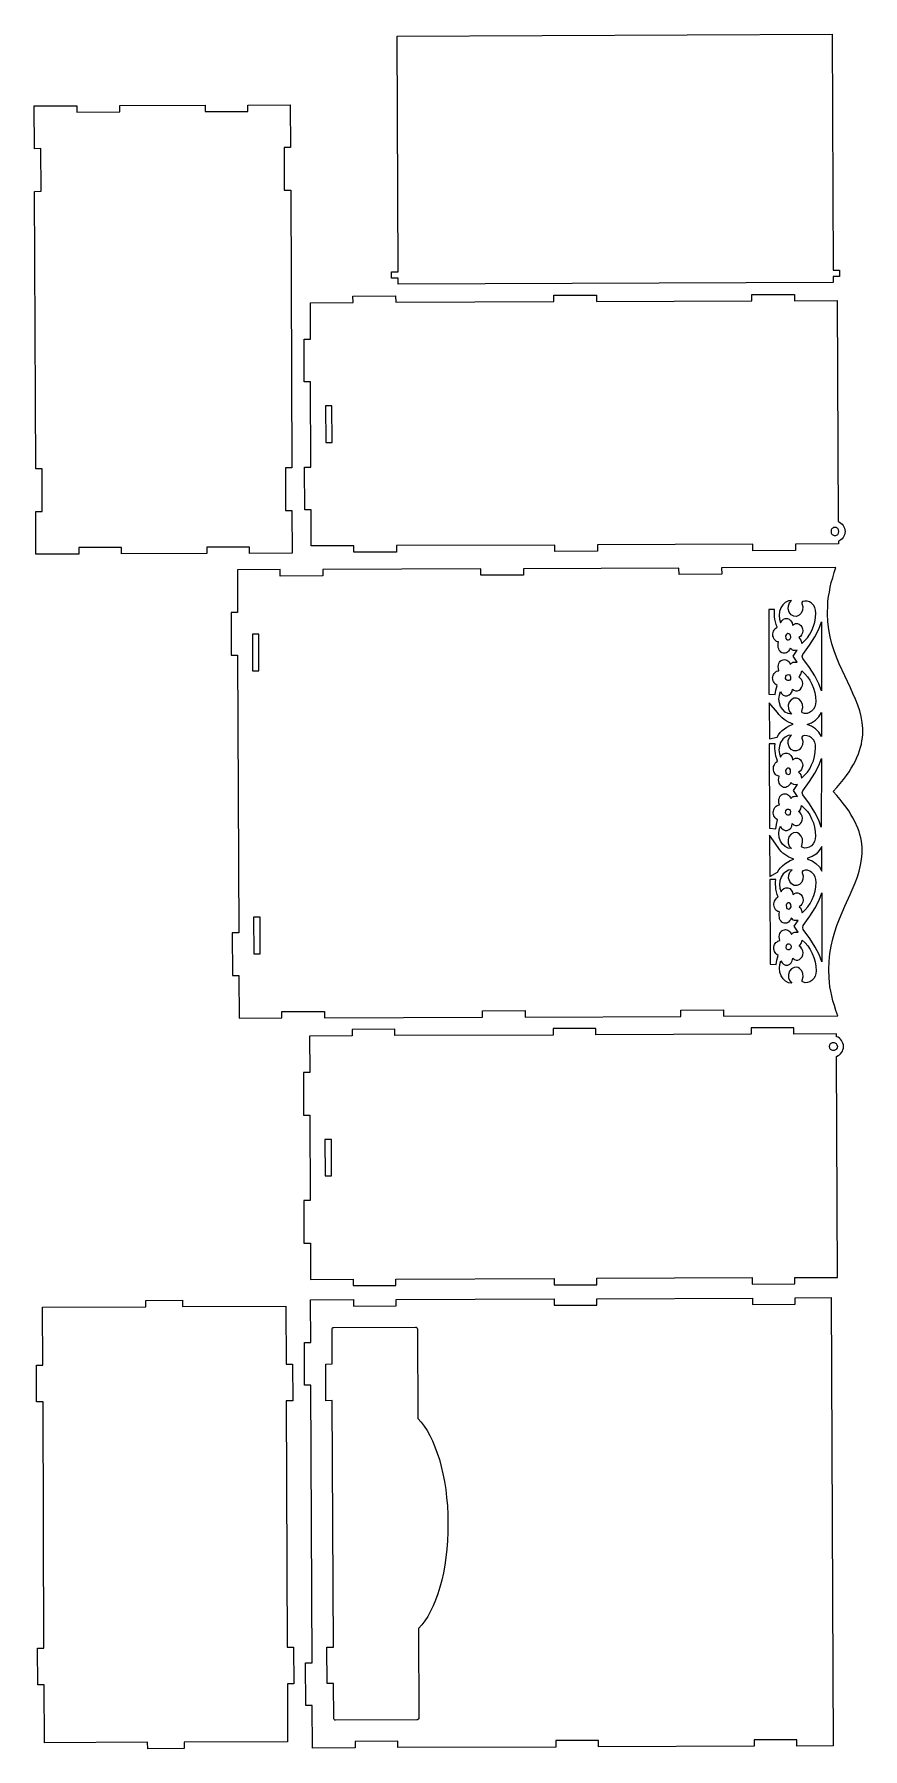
# Model space of a CAD drawing. Header units: inches. Extents: x -1.7 to 3.8, y -5.6 to 5.6.
import ezdxf

# ---------------------------------------------------------------- set-up
doc = ezdxf.new("R2010")
doc.units = ezdxf.units.IN
doc.header["$MEASUREMENT"] = 0
doc.layers.add('Katman 1', color=7, linetype='Continuous')

msp = doc.modelspace()

# ---------------------------------------------------------------- linework, layer by layer
at = {"layer": 'Katman 1', "color": 250, "lineweight": 9}
for points in [[(0.709, 5.603), (0.709, 5.603), (3.562, 5.614), (3.562, 5.614)], [(0.715, 4.056), (0.715, 4.056), (0.709, 5.603), (0.709, 5.603)], [(3.562, 5.614), (3.562, 5.614), (3.568, 4.067), (3.568, 4.067)], [(-1.672, 5.144), (-1.672, 5.144), (-1.392, 5.145), (-1.392, 5.145)], [(-1.671, 4.864), (-1.671, 4.864), (-1.672, 5.144), (-1.672, 5.144)], [(-1.392, 5.145), (-1.392, 5.145), (-1.392, 5.103), (-1.392, 5.103)], [(-1.392, 5.103), (-1.392, 5.103), (-1.112, 5.105), (-1.112, 5.105)], [(-1.112, 5.147), (-1.112, 5.147), (-0.552, 5.149), (-0.552, 5.149)], [(-1.112, 5.105), (-1.112, 5.105), (-1.112, 5.147), (-1.112, 5.147)], [(-0.552, 5.149), (-0.552, 5.149), (-0.552, 5.107), (-0.552, 5.107)], [(-0.552, 5.107), (-0.552, 5.107), (-0.272, 5.108), (-0.272, 5.108)], [(-0.272, 5.15), (-0.272, 5.15), (0.007, 5.151), (0.007, 5.151)], [(-0.272, 5.108), (-0.272, 5.108), (-0.272, 5.15), (-0.272, 5.15)], [(0.007, 5.151), (0.007, 5.151), (0.009, 4.871), (0.009, 4.871)], [(-1.629, 4.865), (-1.629, 4.865), (-1.671, 4.864), (-1.671, 4.864)], [(-1.628, 4.585), (-1.628, 4.585), (-1.629, 4.865), (-1.629, 4.865)], [(0.009, 4.871), (0.009, 4.871), (-0.033, 4.871), (-0.033, 4.871)], [(-0.033, 4.871), (-0.033, 4.871), (-0.032, 4.591), (-0.032, 4.591)], [(-1.67, 4.584), (-1.67, 4.584), (-1.628, 4.585), (-1.628, 4.585)], [(-1.663, 2.765), (-1.663, 2.765), (-1.67, 4.584), (-1.67, 4.584)], [(-0.032, 4.591), (-0.032, 4.591), (0.01, 4.591), (0.01, 4.591)], [(0.01, 4.591), (0.01, 4.591), (0.017, 2.771), (0.017, 2.771)], [(0.672, 4.015), (0.672, 4.015), (0.672, 4.056), (0.672, 4.056)], [(0.672, 4.056), (0.672, 4.056), (0.715, 4.056), (0.715, 4.056)], [(3.568, 4.067), (3.568, 4.067), (3.611, 4.068), (3.611, 4.068)], [(3.611, 4.068), (3.611, 4.068), (3.611, 4.026), (3.611, 4.026)], [(0.715, 4.015), (0.715, 4.015), (0.672, 4.015), (0.672, 4.015)], [(0.715, 3.975), (0.715, 3.975), (0.715, 4.015), (0.715, 4.015)], [(3.568, 3.986), (3.568, 3.986), (0.715, 3.975), (0.715, 3.975)], [(3.611, 4.026), (3.611, 4.026), (3.568, 4.026), (3.568, 4.026)], [(3.568, 4.026), (3.568, 4.026), (3.568, 3.986), (3.568, 3.986)], [(0.139, 3.854), (0.139, 3.854), (0.419, 3.856), (0.419, 3.856)], [(0.14, 3.616), (0.14, 3.616), (0.139, 3.854), (0.139, 3.854)], [(0.418, 3.898), (0.418, 3.898), (0.698, 3.899), (0.698, 3.899)], [(0.419, 3.856), (0.419, 3.856), (0.418, 3.898), (0.418, 3.898)], [(0.698, 3.899), (0.698, 3.899), (0.699, 3.857), (0.699, 3.857)], [(0.699, 3.857), (0.699, 3.857), (1.736, 3.861), (1.736, 3.861)], [(1.736, 3.903), (1.736, 3.903), (2.016, 3.904), (2.016, 3.904)], [(1.736, 3.861), (1.736, 3.861), (1.736, 3.903), (1.736, 3.903)], [(2.016, 3.904), (2.016, 3.904), (2.016, 3.862), (2.016, 3.862)], [(2.016, 3.862), (2.016, 3.862), (3.036, 3.866), (3.036, 3.866)], [(3.036, 3.908), (3.036, 3.908), (3.316, 3.909), (3.316, 3.909)], [(3.036, 3.866), (3.036, 3.866), (3.036, 3.908), (3.036, 3.908)], [(3.316, 3.909), (3.316, 3.909), (3.316, 3.867), (3.316, 3.867)], [(3.316, 3.867), (3.316, 3.867), (3.596, 3.868), (3.596, 3.868)], [(3.596, 3.868), (3.596, 3.868), (3.602, 2.419), (3.602, 2.419)], [(0.099, 3.336), (0.099, 3.336), (0.098, 3.616), (0.098, 3.616)], [(0.098, 3.616), (0.098, 3.616), (0.14, 3.616), (0.14, 3.616)], [(0.141, 3.336), (0.141, 3.336), (0.099, 3.336), (0.099, 3.336)], [(0.143, 2.776), (0.143, 2.776), (0.141, 3.336), (0.141, 3.336)], [(0.239, 3.177), (0.239, 3.177), (0.24, 2.937), (0.24, 2.937)], [(0.281, 3.177), (0.281, 3.177), (0.239, 3.177), (0.239, 3.177)], [(0.282, 2.937), (0.282, 2.937), (0.281, 3.177), (0.281, 3.177)], [(0.24, 2.937), (0.24, 2.937), (0.282, 2.937), (0.282, 2.937)], [(-1.621, 2.765), (-1.621, 2.765), (-1.663, 2.765), (-1.663, 2.765)], [(-1.62, 2.485), (-1.62, 2.485), (-1.621, 2.765), (-1.621, 2.765)], [(0.017, 2.771), (0.017, 2.771), (-0.025, 2.771), (-0.025, 2.771)], [(-0.025, 2.771), (-0.025, 2.771), (-0.024, 2.491), (-0.024, 2.491)], [(0.102, 2.496), (0.102, 2.496), (0.101, 2.776), (0.101, 2.776)], [(0.101, 2.776), (0.101, 2.776), (0.143, 2.776), (0.143, 2.776)], [(-1.661, 2.205), (-1.661, 2.205), (-1.662, 2.485), (-1.662, 2.485)], [(-1.662, 2.485), (-1.662, 2.485), (-1.62, 2.485), (-1.62, 2.485)], [(-0.024, 2.491), (-0.024, 2.491), (0.018, 2.491), (0.018, 2.491)], [(0.018, 2.491), (0.018, 2.491), (0.019, 2.211), (0.019, 2.211)], [(0.144, 2.497), (0.144, 2.497), (0.102, 2.496), (0.102, 2.496)], [(0.145, 2.259), (0.145, 2.259), (0.144, 2.497), (0.144, 2.497)], [(3.557, 2.364), (3.557, 2.364), (3.555, 2.354), (3.555, 2.354)], [(3.559, 2.369), (3.559, 2.369), (3.557, 2.364), (3.557, 2.364)], [(3.562, 2.373), (3.562, 2.373), (3.559, 2.369), (3.559, 2.369)], [(3.566, 2.376), (3.566, 2.376), (3.562, 2.373), (3.562, 2.373)], [(3.571, 2.379), (3.571, 2.379), (3.566, 2.376), (3.566, 2.376)], [(3.576, 2.38), (3.576, 2.38), (3.571, 2.379), (3.571, 2.379)], [(3.581, 2.381), (3.581, 2.381), (3.576, 2.38), (3.576, 2.38)], [(3.586, 2.381), (3.586, 2.381), (3.581, 2.381), (3.581, 2.381)], [(3.591, 2.379), (3.591, 2.379), (3.586, 2.381), (3.586, 2.381)], [(3.595, 2.376), (3.595, 2.376), (3.591, 2.379), (3.591, 2.379)], [(3.599, 2.373), (3.599, 2.373), (3.595, 2.376), (3.595, 2.376)], [(3.602, 2.369), (3.602, 2.369), (3.599, 2.373), (3.599, 2.373)], [(3.602, 2.419), (3.602, 2.419), (3.611, 2.415), (3.611, 2.415)], [(3.605, 2.364), (3.605, 2.364), (3.602, 2.369), (3.602, 2.369)], [(3.607, 2.354), (3.607, 2.354), (3.605, 2.364), (3.605, 2.364)], [(3.611, 2.415), (3.611, 2.415), (3.62, 2.409), (3.62, 2.409)], [(3.62, 2.409), (3.62, 2.409), (3.628, 2.402), (3.628, 2.402)], [(3.628, 2.402), (3.628, 2.402), (3.634, 2.394), (3.634, 2.394)], [(3.634, 2.394), (3.634, 2.394), (3.64, 2.385), (3.64, 2.385)], [(3.64, 2.385), (3.64, 2.385), (3.643, 2.376), (3.643, 2.376)], [(3.643, 2.376), (3.643, 2.376), (3.646, 2.365), (3.646, 2.365)], [(3.646, 2.365), (3.646, 2.365), (3.647, 2.354), (3.647, 2.354)], [(-1.101, 2.249), (-1.101, 2.249), (-1.381, 2.248), (-1.381, 2.248)], [(-1.101, 2.207), (-1.101, 2.207), (-1.101, 2.249), (-1.101, 2.249)], [(-0.261, 2.252), (-0.261, 2.252), (-0.541, 2.251), (-0.541, 2.251)], [(-0.541, 2.251), (-0.541, 2.251), (-0.541, 2.209), (-0.541, 2.209)], [(-0.261, 2.21), (-0.261, 2.21), (-0.261, 2.252), (-0.261, 2.252)], [(0.425, 2.26), (0.425, 2.26), (0.145, 2.259), (0.145, 2.259)], [(0.425, 2.218), (0.425, 2.218), (0.425, 2.26), (0.425, 2.26)], [(1.742, 2.265), (1.742, 2.265), (0.705, 2.261), (0.705, 2.261)], [(0.705, 2.261), (0.705, 2.261), (0.705, 2.219), (0.705, 2.219)], [(1.743, 2.223), (1.743, 2.223), (1.742, 2.265), (1.742, 2.265)], [(3.043, 2.27), (3.043, 2.27), (2.022, 2.266), (2.022, 2.266)], [(2.022, 2.266), (2.022, 2.266), (2.023, 2.224), (2.023, 2.224)], [(3.043, 2.228), (3.043, 2.228), (3.043, 2.27), (3.043, 2.27)], [(3.603, 2.272), (3.603, 2.272), (3.323, 2.271), (3.323, 2.271)], [(3.323, 2.271), (3.323, 2.271), (3.323, 2.229), (3.323, 2.229)], [(3.555, 2.354), (3.555, 2.354), (3.557, 2.344), (3.557, 2.344)], [(3.557, 2.344), (3.557, 2.344), (3.559, 2.339), (3.559, 2.339)], [(3.559, 2.339), (3.559, 2.339), (3.562, 2.335), (3.562, 2.335)], [(3.562, 2.335), (3.562, 2.335), (3.566, 2.332), (3.566, 2.332)], [(3.566, 2.332), (3.566, 2.332), (3.571, 2.329), (3.571, 2.329)], [(3.571, 2.329), (3.571, 2.329), (3.576, 2.328), (3.576, 2.328)], [(3.576, 2.328), (3.576, 2.328), (3.581, 2.327), (3.581, 2.327)], [(3.581, 2.327), (3.581, 2.327), (3.586, 2.328), (3.586, 2.328)], [(3.586, 2.328), (3.586, 2.328), (3.591, 2.329), (3.591, 2.329)], [(3.591, 2.329), (3.591, 2.329), (3.595, 2.332), (3.595, 2.332)], [(3.595, 2.332), (3.595, 2.332), (3.599, 2.335), (3.599, 2.335)], [(3.599, 2.335), (3.599, 2.335), (3.602, 2.339), (3.602, 2.339)], [(3.602, 2.339), (3.602, 2.339), (3.605, 2.344), (3.605, 2.344)], [(3.612, 2.294), (3.612, 2.294), (3.603, 2.29), (3.603, 2.29)], [(3.603, 2.29), (3.603, 2.29), (3.603, 2.272), (3.603, 2.272)], [(3.605, 2.344), (3.605, 2.344), (3.607, 2.354), (3.607, 2.354)], [(3.62, 2.299), (3.62, 2.299), (3.612, 2.294), (3.612, 2.294)], [(3.628, 2.306), (3.628, 2.306), (3.62, 2.299), (3.62, 2.299)], [(3.635, 2.314), (3.635, 2.314), (3.628, 2.306), (3.628, 2.306)], [(3.64, 2.323), (3.64, 2.323), (3.635, 2.314), (3.635, 2.314)], [(3.644, 2.333), (3.644, 2.333), (3.64, 2.323), (3.64, 2.323)], [(3.646, 2.343), (3.646, 2.343), (3.644, 2.333), (3.644, 2.333)], [(3.647, 2.354), (3.647, 2.354), (3.646, 2.343), (3.646, 2.343)], [(-1.381, 2.206), (-1.381, 2.206), (-1.661, 2.205), (-1.661, 2.205)], [(-1.381, 2.248), (-1.381, 2.248), (-1.381, 2.206), (-1.381, 2.206)], [(-0.541, 2.209), (-0.541, 2.209), (-1.101, 2.207), (-1.101, 2.207)], [(0.019, 2.211), (0.019, 2.211), (-0.261, 2.21), (-0.261, 2.21)], [(0.705, 2.219), (0.705, 2.219), (0.425, 2.218), (0.425, 2.218)], [(2.023, 2.224), (2.023, 2.224), (1.743, 2.223), (1.743, 2.223)], [(3.323, 2.229), (3.323, 2.229), (3.043, 2.228), (3.043, 2.228)], [(-0.06, 2.104), (-0.06, 2.104), (-0.34, 2.103), (-0.34, 2.103)], [(-0.34, 2.103), (-0.34, 2.103), (-0.339, 1.823), (-0.339, 1.823)], [(-0.06, 2.062), (-0.06, 2.062), (-0.06, 2.104), (-0.06, 2.104)], [(0.22, 2.063), (0.22, 2.063), (-0.06, 2.062), (-0.06, 2.062)], [(1.257, 2.109), (1.257, 2.109), (0.22, 2.105), (0.22, 2.105)], [(0.22, 2.105), (0.22, 2.105), (0.22, 2.063), (0.22, 2.063)], [(1.257, 2.067), (1.257, 2.067), (1.257, 2.109), (1.257, 2.109)], [(1.537, 2.068), (1.537, 2.068), (1.257, 2.067), (1.257, 2.067)], [(2.557, 2.114), (2.557, 2.114), (1.537, 2.11), (1.537, 2.11)], [(1.537, 2.11), (1.537, 2.11), (1.537, 2.068), (1.537, 2.068)], [(2.558, 2.072), (2.558, 2.072), (2.557, 2.114), (2.557, 2.114)], [(2.838, 2.073), (2.838, 2.073), (2.558, 2.072), (2.558, 2.072)], [(3.587, 2.118), (3.587, 2.118), (2.837, 2.115), (2.837, 2.115)], [(2.837, 2.115), (2.837, 2.115), (2.838, 2.073), (2.838, 2.073)], [(3.557, 2.019), (3.557, 2.019), (3.566, 2.051), (3.566, 2.051)], [(3.566, 2.051), (3.566, 2.051), (3.576, 2.084), (3.576, 2.084)], [(3.576, 2.084), (3.576, 2.084), (3.587, 2.118), (3.587, 2.118)], [(3.535, 1.898), (3.535, 1.898), (3.539, 1.927), (3.539, 1.927)], [(3.539, 1.927), (3.539, 1.927), (3.544, 1.957), (3.544, 1.957)], [(3.544, 1.957), (3.544, 1.957), (3.55, 1.988), (3.55, 1.988)], [(3.55, 1.988), (3.55, 1.988), (3.557, 2.019), (3.557, 2.019)], [(-0.339, 1.823), (-0.339, 1.823), (-0.381, 1.823), (-0.381, 1.823)], [(-0.381, 1.823), (-0.381, 1.823), (-0.38, 1.543), (-0.38, 1.543)], [(3.146, 1.842), (3.146, 1.842), (3.148, 1.288), (3.148, 1.288)], [(3.185, 1.842), (3.185, 1.842), (3.146, 1.842), (3.146, 1.842)], [(3.184, 1.826), (3.184, 1.826), (3.185, 1.842), (3.185, 1.842)], [(3.184, 1.81), (3.184, 1.81), (3.184, 1.826), (3.184, 1.826)], [(3.185, 1.794), (3.185, 1.794), (3.184, 1.81), (3.184, 1.81)], [(3.217, 1.83), (3.217, 1.83), (3.214, 1.804), (3.214, 1.804)], [(3.214, 1.804), (3.214, 1.804), (3.217, 1.78), (3.217, 1.78)], [(3.225, 1.853), (3.225, 1.853), (3.217, 1.83), (3.217, 1.83)], [(3.238, 1.873), (3.238, 1.873), (3.225, 1.853), (3.225, 1.853)], [(3.255, 1.889), (3.255, 1.889), (3.238, 1.873), (3.238, 1.873)], [(3.275, 1.899), (3.275, 1.899), (3.255, 1.889), (3.255, 1.889)], [(3.274, 1.846), (3.274, 1.846), (3.276, 1.867), (3.276, 1.867)], [(3.281, 1.825), (3.281, 1.825), (3.274, 1.846), (3.274, 1.846)], [(3.296, 1.902), (3.296, 1.902), (3.275, 1.899), (3.275, 1.899)], [(3.276, 1.867), (3.276, 1.867), (3.283, 1.887), (3.283, 1.887)], [(3.294, 1.808), (3.294, 1.808), (3.281, 1.825), (3.281, 1.825)], [(3.283, 1.887), (3.283, 1.887), (3.296, 1.902), (3.296, 1.902)], [(3.31, 1.799), (3.31, 1.799), (3.294, 1.808), (3.294, 1.808)], [(3.328, 1.797), (3.328, 1.797), (3.31, 1.799), (3.31, 1.799)], [(3.346, 1.805), (3.346, 1.805), (3.328, 1.797), (3.328, 1.797)], [(3.36, 1.819), (3.36, 1.819), (3.346, 1.805), (3.346, 1.805)], [(3.368, 1.839), (3.368, 1.839), (3.36, 1.819), (3.36, 1.819)], [(3.368, 1.894), (3.368, 1.894), (3.363, 1.889), (3.363, 1.889)], [(3.363, 1.889), (3.363, 1.889), (3.364, 1.882), (3.364, 1.882)], [(3.364, 1.882), (3.364, 1.882), (3.37, 1.86), (3.37, 1.86)], [(3.383, 1.898), (3.383, 1.898), (3.368, 1.894), (3.368, 1.894)], [(3.37, 1.86), (3.37, 1.86), (3.368, 1.839), (3.368, 1.839)], [(3.399, 1.897), (3.399, 1.897), (3.383, 1.898), (3.383, 1.898)], [(3.414, 1.893), (3.414, 1.893), (3.399, 1.897), (3.399, 1.897)], [(3.428, 1.883), (3.428, 1.883), (3.414, 1.893), (3.414, 1.893)], [(3.439, 1.871), (3.439, 1.871), (3.428, 1.883), (3.428, 1.883)], [(3.448, 1.855), (3.448, 1.855), (3.439, 1.871), (3.439, 1.871)], [(3.454, 1.837), (3.454, 1.837), (3.448, 1.855), (3.448, 1.855)], [(3.453, 1.789), (3.453, 1.789), (3.455, 1.819), (3.455, 1.819)], [(3.455, 1.819), (3.455, 1.819), (3.454, 1.837), (3.454, 1.837)], [(3.532, 1.815), (3.532, 1.815), (3.533, 1.87), (3.533, 1.87)], [(3.534, 1.762), (3.534, 1.762), (3.532, 1.815), (3.532, 1.815)], [(3.533, 1.87), (3.533, 1.87), (3.535, 1.898), (3.535, 1.898)], [(3.173, 1.683), (3.173, 1.683), (3.175, 1.692), (3.175, 1.692)], [(3.175, 1.692), (3.175, 1.692), (3.177, 1.7), (3.177, 1.7)], [(3.177, 1.7), (3.177, 1.7), (3.181, 1.707), (3.181, 1.707)], [(3.181, 1.707), (3.181, 1.707), (3.186, 1.715), (3.186, 1.715)], [(3.187, 1.778), (3.187, 1.778), (3.185, 1.794), (3.185, 1.794)], [(3.186, 1.715), (3.186, 1.715), (3.193, 1.721), (3.193, 1.721)], [(3.191, 1.761), (3.191, 1.761), (3.187, 1.778), (3.187, 1.778)], [(3.195, 1.745), (3.195, 1.745), (3.191, 1.761), (3.191, 1.761)], [(3.193, 1.721), (3.193, 1.721), (3.201, 1.727), (3.201, 1.727)], [(3.201, 1.727), (3.201, 1.727), (3.195, 1.745), (3.195, 1.745)], [(3.217, 1.78), (3.217, 1.78), (3.224, 1.756), (3.224, 1.756)], [(3.224, 1.756), (3.224, 1.756), (3.232, 1.769), (3.232, 1.769)], [(3.232, 1.769), (3.232, 1.769), (3.243, 1.778), (3.243, 1.778)], [(3.243, 1.778), (3.243, 1.778), (3.255, 1.784), (3.255, 1.784)], [(3.255, 1.784), (3.255, 1.784), (3.269, 1.783), (3.269, 1.783)], [(3.269, 1.783), (3.269, 1.783), (3.281, 1.778), (3.281, 1.778)], [(3.281, 1.778), (3.281, 1.778), (3.292, 1.768), (3.292, 1.768)], [(3.292, 1.768), (3.292, 1.768), (3.299, 1.754), (3.299, 1.754)], [(3.299, 1.754), (3.299, 1.754), (3.303, 1.739), (3.303, 1.739)], [(3.303, 1.739), (3.303, 1.739), (3.313, 1.747), (3.313, 1.747)], [(3.313, 1.747), (3.313, 1.747), (3.323, 1.75), (3.323, 1.75)], [(3.323, 1.75), (3.323, 1.75), (3.334, 1.75), (3.334, 1.75)], [(3.334, 1.75), (3.334, 1.75), (3.346, 1.746), (3.346, 1.746)], [(3.346, 1.746), (3.346, 1.746), (3.356, 1.738), (3.356, 1.738)], [(3.356, 1.738), (3.356, 1.738), (3.363, 1.728), (3.363, 1.728)], [(3.367, 1.689), (3.367, 1.689), (3.362, 1.677), (3.362, 1.677)], [(3.363, 1.728), (3.363, 1.728), (3.368, 1.716), (3.368, 1.716)], [(3.369, 1.702), (3.369, 1.702), (3.367, 1.689), (3.367, 1.689)], [(3.368, 1.716), (3.368, 1.716), (3.369, 1.702), (3.369, 1.702)], [(3.416, 1.681), (3.416, 1.681), (3.429, 1.705), (3.429, 1.705)], [(3.429, 1.705), (3.429, 1.705), (3.44, 1.732), (3.44, 1.732)], [(3.44, 1.732), (3.44, 1.732), (3.448, 1.76), (3.448, 1.76)], [(3.448, 1.76), (3.448, 1.76), (3.453, 1.789), (3.453, 1.789)], [(3.449, 1.664), (3.449, 1.664), (3.475, 1.714), (3.475, 1.714)], [(3.475, 1.714), (3.475, 1.714), (3.493, 1.761), (3.493, 1.761)], [(3.493, 1.761), (3.493, 1.761), (3.492, 1.309), (3.492, 1.309)], [(3.54, 1.712), (3.54, 1.712), (3.534, 1.762), (3.534, 1.762)], [(3.549, 1.663), (3.549, 1.663), (3.54, 1.712), (3.54, 1.712)], [(-0.241, 1.681), (-0.241, 1.681), (-0.24, 1.441), (-0.24, 1.441)], [(-0.199, 1.681), (-0.199, 1.681), (-0.241, 1.681), (-0.241, 1.681)], [(-0.241, 1.681), (-0.241, 1.681), (-0.24, 1.441), (-0.24, 1.441)], [(-0.199, 1.681), (-0.199, 1.681), (-0.241, 1.681), (-0.241, 1.681)], [(-0.198, 1.441), (-0.198, 1.441), (-0.199, 1.681), (-0.199, 1.681)], [(-0.198, 1.441), (-0.198, 1.441), (-0.199, 1.681), (-0.199, 1.681)], [(3.173, 1.675), (3.173, 1.675), (3.173, 1.683), (3.173, 1.683)], [(3.174, 1.668), (3.174, 1.668), (3.173, 1.675), (3.173, 1.675)], [(3.177, 1.66), (3.177, 1.66), (3.174, 1.668), (3.174, 1.668)], [(3.179, 1.653), (3.179, 1.653), (3.177, 1.66), (3.177, 1.66)], [(3.183, 1.647), (3.183, 1.647), (3.179, 1.653), (3.179, 1.653)], [(3.188, 1.641), (3.188, 1.641), (3.183, 1.647), (3.183, 1.647)], [(3.193, 1.637), (3.193, 1.637), (3.188, 1.641), (3.188, 1.641)], [(3.198, 1.633), (3.198, 1.633), (3.193, 1.637), (3.193, 1.637)], [(3.204, 1.631), (3.204, 1.631), (3.198, 1.633), (3.198, 1.633)], [(3.211, 1.631), (3.211, 1.631), (3.204, 1.631), (3.204, 1.631)], [(3.208, 1.617), (3.208, 1.617), (3.211, 1.631), (3.211, 1.631)], [(3.208, 1.605), (3.208, 1.605), (3.208, 1.617), (3.208, 1.617)], [(3.209, 1.594), (3.209, 1.594), (3.208, 1.605), (3.208, 1.605)], [(3.212, 1.584), (3.212, 1.584), (3.209, 1.594), (3.209, 1.594)], [(3.215, 1.576), (3.215, 1.576), (3.212, 1.584), (3.212, 1.584)], [(3.221, 1.569), (3.221, 1.569), (3.215, 1.576), (3.215, 1.576)], [(3.261, 1.676), (3.261, 1.676), (3.257, 1.669), (3.257, 1.669)], [(3.257, 1.669), (3.257, 1.669), (3.259, 1.653), (3.259, 1.653)], [(3.259, 1.653), (3.259, 1.653), (3.263, 1.648), (3.263, 1.648)], [(3.266, 1.681), (3.266, 1.681), (3.261, 1.676), (3.261, 1.676)], [(3.263, 1.648), (3.263, 1.648), (3.269, 1.644), (3.269, 1.644)], [(3.272, 1.684), (3.272, 1.684), (3.266, 1.681), (3.266, 1.681)], [(3.269, 1.644), (3.269, 1.644), (3.276, 1.643), (3.276, 1.643)], [(3.279, 1.683), (3.279, 1.683), (3.272, 1.684), (3.272, 1.684)], [(3.276, 1.643), (3.276, 1.643), (3.282, 1.646), (3.282, 1.646)], [(3.282, 1.579), (3.282, 1.579), (3.276, 1.57), (3.276, 1.57)], [(3.284, 1.679), (3.284, 1.679), (3.279, 1.683), (3.279, 1.683)], [(3.282, 1.646), (3.282, 1.646), (3.288, 1.651), (3.288, 1.651)], [(3.287, 1.589), (3.287, 1.589), (3.282, 1.579), (3.282, 1.579)], [(3.289, 1.674), (3.289, 1.674), (3.284, 1.679), (3.284, 1.679)], [(3.292, 1.584), (3.292, 1.584), (3.287, 1.589), (3.287, 1.589)], [(3.288, 1.651), (3.288, 1.651), (3.291, 1.658), (3.291, 1.658)], [(3.291, 1.658), (3.291, 1.658), (3.289, 1.674), (3.289, 1.674)], [(3.297, 1.579), (3.297, 1.579), (3.292, 1.584), (3.292, 1.584)], [(3.303, 1.576), (3.303, 1.576), (3.297, 1.579), (3.297, 1.579)], [(3.308, 1.574), (3.308, 1.574), (3.303, 1.576), (3.303, 1.576)], [(3.306, 1.536), (3.306, 1.536), (3.333, 1.575), (3.333, 1.575)], [(3.333, 1.575), (3.333, 1.575), (3.32, 1.573), (3.32, 1.573)], [(3.354, 1.666), (3.354, 1.666), (3.344, 1.658), (3.344, 1.658)], [(3.344, 1.658), (3.344, 1.658), (3.351, 1.651), (3.351, 1.651)], [(3.351, 1.651), (3.351, 1.651), (3.357, 1.641), (3.357, 1.641)], [(3.362, 1.677), (3.362, 1.677), (3.354, 1.666), (3.354, 1.666)], [(3.357, 1.641), (3.357, 1.641), (3.363, 1.619), (3.363, 1.619)], [(3.363, 1.619), (3.363, 1.619), (3.382, 1.637), (3.382, 1.637)], [(3.37, 1.548), (3.37, 1.548), (3.414, 1.609), (3.414, 1.609)], [(3.382, 1.637), (3.382, 1.637), (3.4, 1.657), (3.4, 1.657)], [(3.4, 1.657), (3.4, 1.657), (3.416, 1.681), (3.416, 1.681)], [(3.414, 1.609), (3.414, 1.609), (3.449, 1.664), (3.449, 1.664)], [(3.561, 1.617), (3.561, 1.617), (3.549, 1.663), (3.549, 1.663)], [(3.575, 1.572), (3.575, 1.572), (3.561, 1.617), (3.561, 1.617)], [(-0.38, 1.543), (-0.38, 1.543), (-0.338, 1.543), (-0.338, 1.543)], [(-0.338, 1.543), (-0.338, 1.543), (-0.331, -0.277), (-0.331, -0.277)], [(3.208, 1.468), (3.208, 1.468), (3.21, 1.479), (3.21, 1.479)], [(3.21, 1.455), (3.21, 1.455), (3.208, 1.468), (3.208, 1.468)], [(3.21, 1.479), (3.21, 1.479), (3.212, 1.488), (3.212, 1.488)], [(3.212, 1.488), (3.212, 1.488), (3.216, 1.496), (3.216, 1.496)], [(3.216, 1.496), (3.216, 1.496), (3.222, 1.503), (3.222, 1.503)], [(3.226, 1.563), (3.226, 1.563), (3.221, 1.569), (3.221, 1.569)], [(3.222, 1.503), (3.222, 1.503), (3.228, 1.508), (3.228, 1.508)], [(3.233, 1.559), (3.233, 1.559), (3.226, 1.563), (3.226, 1.563)], [(3.228, 1.508), (3.228, 1.508), (3.235, 1.511), (3.235, 1.511)], [(3.24, 1.556), (3.24, 1.556), (3.233, 1.559), (3.233, 1.559)], [(3.235, 1.511), (3.235, 1.511), (3.242, 1.513), (3.242, 1.513)], [(3.248, 1.556), (3.248, 1.556), (3.24, 1.556), (3.24, 1.556)], [(3.242, 1.513), (3.242, 1.513), (3.25, 1.514), (3.25, 1.514)], [(3.255, 1.556), (3.255, 1.556), (3.248, 1.556), (3.248, 1.556)], [(3.25, 1.514), (3.25, 1.514), (3.258, 1.513), (3.258, 1.513)], [(3.262, 1.559), (3.262, 1.559), (3.255, 1.556), (3.255, 1.556)], [(3.258, 1.513), (3.258, 1.513), (3.265, 1.51), (3.265, 1.51)], [(3.27, 1.563), (3.27, 1.563), (3.262, 1.559), (3.262, 1.559)], [(3.265, 1.51), (3.265, 1.51), (3.272, 1.505), (3.272, 1.505)], [(3.276, 1.57), (3.276, 1.57), (3.27, 1.563), (3.27, 1.563)], [(3.272, 1.505), (3.272, 1.505), (3.278, 1.499), (3.278, 1.499)], [(3.278, 1.499), (3.278, 1.499), (3.284, 1.491), (3.284, 1.491)], [(3.284, 1.491), (3.284, 1.491), (3.288, 1.482), (3.288, 1.482)], [(3.288, 1.482), (3.288, 1.482), (3.295, 1.49), (3.295, 1.49)], [(3.295, 1.49), (3.295, 1.49), (3.299, 1.493), (3.299, 1.493)], [(3.299, 1.493), (3.299, 1.493), (3.304, 1.496), (3.304, 1.496)], [(3.304, 1.496), (3.304, 1.496), (3.31, 1.497), (3.31, 1.497)], [(3.333, 1.496), (3.333, 1.496), (3.306, 1.536), (3.306, 1.536)], [(3.32, 1.573), (3.32, 1.573), (3.308, 1.574), (3.308, 1.574)], [(3.31, 1.497), (3.31, 1.497), (3.316, 1.498), (3.316, 1.498)], [(3.316, 1.498), (3.316, 1.498), (3.333, 1.496), (3.333, 1.496)], [(3.366, 1.536), (3.366, 1.536), (3.37, 1.548), (3.37, 1.548)], [(3.37, 1.522), (3.37, 1.522), (3.366, 1.536), (3.366, 1.536)], [(3.414, 1.462), (3.414, 1.462), (3.37, 1.522), (3.37, 1.522)], [(3.449, 1.407), (3.449, 1.407), (3.414, 1.462), (3.414, 1.462)], [(3.591, 1.529), (3.591, 1.529), (3.575, 1.572), (3.575, 1.572)], [(3.608, 1.487), (3.608, 1.487), (3.591, 1.529), (3.591, 1.529)], [(3.645, 1.407), (3.645, 1.407), (3.608, 1.487), (3.608, 1.487)], [(-0.24, 1.441), (-0.24, 1.441), (-0.198, 1.441), (-0.198, 1.441)], [(-0.24, 1.441), (-0.24, 1.441), (-0.198, 1.441), (-0.198, 1.441)], [(3.172, 1.394), (3.172, 1.394), (3.173, 1.401), (3.173, 1.401)], [(3.173, 1.386), (3.173, 1.386), (3.172, 1.394), (3.172, 1.394)], [(3.173, 1.401), (3.173, 1.401), (3.175, 1.409), (3.175, 1.409)], [(3.174, 1.378), (3.174, 1.378), (3.173, 1.386), (3.173, 1.386)], [(3.177, 1.371), (3.177, 1.371), (3.174, 1.378), (3.174, 1.378)], [(3.175, 1.409), (3.175, 1.409), (3.178, 1.416), (3.178, 1.416)], [(3.181, 1.363), (3.181, 1.363), (3.177, 1.371), (3.177, 1.371)], [(3.178, 1.416), (3.178, 1.416), (3.182, 1.423), (3.182, 1.423)], [(3.186, 1.356), (3.186, 1.356), (3.181, 1.363), (3.181, 1.363)], [(3.182, 1.423), (3.182, 1.423), (3.187, 1.428), (3.187, 1.428)], [(3.193, 1.35), (3.193, 1.35), (3.186, 1.356), (3.186, 1.356)], [(3.187, 1.428), (3.187, 1.428), (3.192, 1.433), (3.192, 1.433)], [(3.192, 1.433), (3.192, 1.433), (3.198, 1.437), (3.198, 1.437)], [(3.201, 1.344), (3.201, 1.344), (3.193, 1.35), (3.193, 1.35)], [(3.198, 1.437), (3.198, 1.437), (3.205, 1.44), (3.205, 1.44)], [(3.205, 1.44), (3.205, 1.44), (3.212, 1.441), (3.212, 1.441)], [(3.212, 1.441), (3.212, 1.441), (3.21, 1.455), (3.21, 1.455)], [(3.257, 1.39), (3.257, 1.39), (3.259, 1.406), (3.259, 1.406)], [(3.261, 1.384), (3.261, 1.384), (3.257, 1.39), (3.257, 1.39)], [(3.259, 1.406), (3.259, 1.406), (3.263, 1.412), (3.263, 1.412)], [(3.265, 1.378), (3.265, 1.378), (3.261, 1.384), (3.261, 1.384)], [(3.263, 1.412), (3.263, 1.412), (3.269, 1.415), (3.269, 1.415)], [(3.271, 1.376), (3.271, 1.376), (3.265, 1.378), (3.265, 1.378)], [(3.269, 1.415), (3.269, 1.415), (3.276, 1.416), (3.276, 1.416)], [(3.278, 1.376), (3.278, 1.376), (3.271, 1.376), (3.271, 1.376)], [(3.276, 1.416), (3.276, 1.416), (3.282, 1.413), (3.282, 1.413)], [(3.284, 1.38), (3.284, 1.38), (3.278, 1.376), (3.278, 1.376)], [(3.282, 1.413), (3.282, 1.413), (3.287, 1.408), (3.287, 1.408)], [(3.289, 1.386), (3.289, 1.386), (3.284, 1.38), (3.284, 1.38)], [(3.287, 1.408), (3.287, 1.408), (3.29, 1.401), (3.29, 1.401)], [(3.29, 1.401), (3.29, 1.401), (3.289, 1.386), (3.289, 1.386)], [(3.344, 1.401), (3.344, 1.401), (3.351, 1.408), (3.351, 1.408)], [(3.353, 1.393), (3.353, 1.393), (3.344, 1.401), (3.344, 1.401)], [(3.351, 1.408), (3.351, 1.408), (3.356, 1.418), (3.356, 1.418)], [(3.361, 1.383), (3.361, 1.383), (3.353, 1.393), (3.353, 1.393)], [(3.356, 1.418), (3.356, 1.418), (3.363, 1.44), (3.363, 1.44)], [(3.367, 1.37), (3.367, 1.37), (3.361, 1.383), (3.361, 1.383)], [(3.363, 1.44), (3.363, 1.44), (3.383, 1.421), (3.383, 1.421)], [(3.369, 1.357), (3.369, 1.357), (3.367, 1.37), (3.367, 1.37)], [(3.367, 1.343), (3.367, 1.343), (3.369, 1.357), (3.369, 1.357)], [(3.383, 1.421), (3.383, 1.421), (3.4, 1.401), (3.4, 1.401)], [(3.4, 1.401), (3.4, 1.401), (3.416, 1.378), (3.416, 1.378)], [(3.416, 1.378), (3.416, 1.378), (3.429, 1.353), (3.429, 1.353)], [(3.429, 1.353), (3.429, 1.353), (3.44, 1.327), (3.44, 1.327)], [(3.475, 1.356), (3.475, 1.356), (3.449, 1.407), (3.449, 1.407)], [(3.492, 1.309), (3.492, 1.309), (3.475, 1.356), (3.475, 1.356)], [(3.682, 1.329), (3.682, 1.329), (3.645, 1.407), (3.645, 1.407)], [(3.148, 1.288), (3.148, 1.288), (3.188, 1.286), (3.188, 1.286)], [(3.188, 1.286), (3.188, 1.286), (3.193, 1.314), (3.193, 1.314)], [(3.193, 1.314), (3.193, 1.314), (3.201, 1.344), (3.201, 1.344)], [(3.213, 1.255), (3.213, 1.255), (3.216, 1.28), (3.216, 1.28)], [(3.216, 1.23), (3.216, 1.23), (3.213, 1.255), (3.213, 1.255)], [(3.216, 1.28), (3.216, 1.28), (3.224, 1.304), (3.224, 1.304)], [(3.224, 1.304), (3.224, 1.304), (3.232, 1.29), (3.232, 1.29)], [(3.232, 1.29), (3.232, 1.29), (3.242, 1.281), (3.242, 1.281)], [(3.242, 1.281), (3.242, 1.281), (3.255, 1.276), (3.255, 1.276)], [(3.255, 1.276), (3.255, 1.276), (3.268, 1.277), (3.268, 1.277)], [(3.268, 1.277), (3.268, 1.277), (3.281, 1.282), (3.281, 1.282)], [(3.293, 1.251), (3.293, 1.251), (3.28, 1.235), (3.28, 1.235)], [(3.281, 1.282), (3.281, 1.282), (3.291, 1.292), (3.291, 1.292)], [(3.291, 1.292), (3.291, 1.292), (3.299, 1.304), (3.299, 1.304)], [(3.31, 1.26), (3.31, 1.26), (3.293, 1.251), (3.293, 1.251)], [(3.299, 1.304), (3.299, 1.304), (3.303, 1.32), (3.303, 1.32)], [(3.303, 1.32), (3.303, 1.32), (3.312, 1.313), (3.312, 1.313)], [(3.328, 1.261), (3.328, 1.261), (3.31, 1.26), (3.31, 1.26)], [(3.312, 1.313), (3.312, 1.313), (3.323, 1.309), (3.323, 1.309)], [(3.323, 1.309), (3.323, 1.309), (3.334, 1.309), (3.334, 1.309)], [(3.337, 1.259), (3.337, 1.259), (3.328, 1.261), (3.328, 1.261)], [(3.334, 1.309), (3.334, 1.309), (3.346, 1.313), (3.346, 1.313)], [(3.346, 1.254), (3.346, 1.254), (3.337, 1.259), (3.337, 1.259)], [(3.346, 1.313), (3.346, 1.313), (3.355, 1.32), (3.355, 1.32)], [(3.36, 1.239), (3.36, 1.239), (3.346, 1.254), (3.346, 1.254)], [(3.355, 1.32), (3.355, 1.32), (3.362, 1.33), (3.362, 1.33)], [(3.368, 1.22), (3.368, 1.22), (3.36, 1.239), (3.36, 1.239)], [(3.362, 1.33), (3.362, 1.33), (3.367, 1.343), (3.367, 1.343)], [(3.44, 1.327), (3.44, 1.327), (3.448, 1.299), (3.448, 1.299)], [(3.448, 1.299), (3.448, 1.299), (3.453, 1.27), (3.453, 1.27)], [(3.453, 1.27), (3.453, 1.27), (3.455, 1.24), (3.455, 1.24)], [(3.455, 1.24), (3.455, 1.24), (3.453, 1.221), (3.453, 1.221)], [(3.699, 1.291), (3.699, 1.291), (3.682, 1.329), (3.682, 1.329)], [(3.716, 1.254), (3.716, 1.254), (3.699, 1.291), (3.699, 1.291)], [(3.73, 1.216), (3.73, 1.216), (3.716, 1.254), (3.716, 1.254)], [(3.149, 1.231), (3.149, 1.231), (3.152, 0.994), (3.152, 0.994)], [(3.204, 1.167), (3.204, 1.167), (3.149, 1.231), (3.149, 1.231)], [(3.213, 1.153), (3.213, 1.153), (3.204, 1.167), (3.204, 1.167)], [(3.223, 1.142), (3.223, 1.142), (3.213, 1.153), (3.213, 1.153)], [(3.224, 1.206), (3.224, 1.206), (3.216, 1.23), (3.216, 1.23)], [(3.235, 1.131), (3.235, 1.131), (3.223, 1.142), (3.223, 1.142)], [(3.238, 1.186), (3.238, 1.186), (3.224, 1.206), (3.224, 1.206)], [(3.247, 1.121), (3.247, 1.121), (3.235, 1.131), (3.235, 1.131)], [(3.254, 1.17), (3.254, 1.17), (3.238, 1.186), (3.238, 1.186)], [(3.274, 1.161), (3.274, 1.161), (3.254, 1.17), (3.254, 1.17)], [(3.28, 1.235), (3.28, 1.235), (3.274, 1.214), (3.274, 1.214)], [(3.274, 1.214), (3.274, 1.214), (3.275, 1.192), (3.275, 1.192)], [(3.296, 1.157), (3.296, 1.157), (3.274, 1.161), (3.274, 1.161)], [(3.275, 1.192), (3.275, 1.192), (3.282, 1.173), (3.282, 1.173)], [(3.282, 1.173), (3.282, 1.173), (3.296, 1.157), (3.296, 1.157)], [(3.363, 1.177), (3.363, 1.177), (3.369, 1.199), (3.369, 1.199)], [(3.363, 1.17), (3.363, 1.17), (3.363, 1.177), (3.363, 1.177)], [(3.367, 1.165), (3.367, 1.165), (3.363, 1.17), (3.363, 1.17)], [(3.382, 1.16), (3.382, 1.16), (3.367, 1.165), (3.367, 1.165)], [(3.369, 1.199), (3.369, 1.199), (3.368, 1.22), (3.368, 1.22)], [(3.398, 1.161), (3.398, 1.161), (3.382, 1.16), (3.382, 1.16)], [(3.413, 1.166), (3.413, 1.166), (3.398, 1.161), (3.398, 1.161)], [(3.427, 1.175), (3.427, 1.175), (3.413, 1.166), (3.413, 1.166)], [(3.439, 1.188), (3.439, 1.188), (3.427, 1.175), (3.427, 1.175)], [(3.448, 1.204), (3.448, 1.204), (3.439, 1.188), (3.439, 1.188)], [(3.453, 1.221), (3.453, 1.221), (3.448, 1.204), (3.448, 1.204)], [(3.453, 1.116), (3.453, 1.116), (3.475, 1.139), (3.475, 1.139)], [(3.475, 1.139), (3.475, 1.139), (3.492, 1.166), (3.492, 1.166)], [(3.492, 1.166), (3.492, 1.166), (3.492, 1.009), (3.492, 1.009)], [(3.743, 1.178), (3.743, 1.178), (3.73, 1.216), (3.73, 1.216)], [(3.753, 1.14), (3.753, 1.14), (3.743, 1.178), (3.743, 1.178)], [(3.76, 1.101), (3.76, 1.101), (3.753, 1.14), (3.753, 1.14)], [(3.201, 1.006), (3.201, 1.006), (3.21, 1.021), (3.21, 1.021)], [(3.21, 1.021), (3.21, 1.021), (3.221, 1.035), (3.221, 1.035)], [(3.221, 1.035), (3.221, 1.035), (3.234, 1.048), (3.234, 1.048)], [(3.234, 1.048), (3.234, 1.048), (3.249, 1.06), (3.249, 1.06)], [(3.261, 1.112), (3.261, 1.112), (3.247, 1.121), (3.247, 1.121)], [(3.249, 1.06), (3.249, 1.06), (3.266, 1.071), (3.266, 1.071)], [(3.274, 1.016), (3.274, 1.016), (3.254, 1.006), (3.254, 1.006)], [(3.275, 1.104), (3.275, 1.104), (3.261, 1.112), (3.261, 1.112)], [(3.266, 1.071), (3.266, 1.071), (3.285, 1.082), (3.285, 1.082)], [(3.296, 1.019), (3.296, 1.019), (3.274, 1.016), (3.274, 1.016)], [(3.306, 1.091), (3.306, 1.091), (3.275, 1.104), (3.275, 1.104)], [(3.282, 1.004), (3.282, 1.004), (3.296, 1.019), (3.296, 1.019)], [(3.285, 1.082), (3.285, 1.082), (3.306, 1.091), (3.306, 1.091)], [(3.382, 1.016), (3.382, 1.016), (3.367, 1.011), (3.367, 1.011)], [(3.398, 1.015), (3.398, 1.015), (3.382, 1.016), (3.382, 1.016)], [(3.398, 1.088), (3.398, 1.088), (3.427, 1.099), (3.427, 1.099)], [(3.427, 1.077), (3.427, 1.077), (3.398, 1.088), (3.398, 1.088)], [(3.413, 1.01), (3.413, 1.01), (3.398, 1.015), (3.398, 1.015)], [(3.427, 1.099), (3.427, 1.099), (3.453, 1.116), (3.453, 1.116)], [(3.453, 1.06), (3.453, 1.06), (3.427, 1.077), (3.427, 1.077)], [(3.475, 1.037), (3.475, 1.037), (3.453, 1.06), (3.453, 1.06)], [(3.492, 1.009), (3.492, 1.009), (3.475, 1.037), (3.475, 1.037)], [(3.763, 1.062), (3.763, 1.062), (3.76, 1.101), (3.76, 1.101)], [(3.761, 1.002), (3.761, 1.002), (3.763, 1.022), (3.763, 1.022)], [(3.763, 1.022), (3.763, 1.022), (3.763, 1.062), (3.763, 1.062)], [(3.188, 0.962), (3.188, 0.962), (3.15, 0.961), (3.15, 0.961)], [(3.15, 0.961), (3.15, 0.961), (3.152, 0.408), (3.152, 0.408)], [(3.152, 0.994), (3.152, 0.994), (3.201, 1.006), (3.201, 1.006)], [(3.187, 0.946), (3.187, 0.946), (3.188, 0.962), (3.188, 0.962)], [(3.187, 0.93), (3.187, 0.93), (3.187, 0.946), (3.187, 0.946)], [(3.189, 0.914), (3.189, 0.914), (3.187, 0.93), (3.187, 0.93)], [(3.191, 0.898), (3.191, 0.898), (3.189, 0.914), (3.189, 0.914)], [(3.216, 0.947), (3.216, 0.947), (3.213, 0.922), (3.213, 0.922)], [(3.213, 0.922), (3.213, 0.922), (3.216, 0.897), (3.216, 0.897)], [(3.224, 0.97), (3.224, 0.97), (3.216, 0.947), (3.216, 0.947)], [(3.238, 0.991), (3.238, 0.991), (3.224, 0.97), (3.224, 0.97)], [(3.254, 1.006), (3.254, 1.006), (3.238, 0.991), (3.238, 0.991)], [(3.242, 0.896), (3.242, 0.896), (3.254, 0.901), (3.254, 0.901)], [(3.254, 0.901), (3.254, 0.901), (3.268, 0.901), (3.268, 0.901)], [(3.268, 0.901), (3.268, 0.901), (3.28, 0.895), (3.28, 0.895)], [(3.274, 0.984), (3.274, 0.984), (3.282, 1.004), (3.282, 1.004)], [(3.274, 0.963), (3.274, 0.963), (3.274, 0.984), (3.274, 0.984)], [(3.28, 0.942), (3.28, 0.942), (3.274, 0.963), (3.274, 0.963)], [(3.293, 0.925), (3.293, 0.925), (3.28, 0.942), (3.28, 0.942)], [(3.31, 0.916), (3.31, 0.916), (3.293, 0.925), (3.293, 0.925)], [(3.328, 0.915), (3.328, 0.915), (3.31, 0.916), (3.31, 0.916)], [(3.345, 0.922), (3.345, 0.922), (3.328, 0.915), (3.328, 0.915)], [(3.359, 0.937), (3.359, 0.937), (3.345, 0.922), (3.345, 0.922)], [(3.368, 0.956), (3.368, 0.956), (3.359, 0.937), (3.359, 0.937)], [(3.367, 1.011), (3.367, 1.011), (3.363, 1.006), (3.363, 1.006)], [(3.363, 1.006), (3.363, 1.006), (3.363, 0.999), (3.363, 0.999)], [(3.363, 0.999), (3.363, 0.999), (3.369, 0.978), (3.369, 0.978)], [(3.369, 0.978), (3.369, 0.978), (3.368, 0.956), (3.368, 0.956)], [(3.427, 1.001), (3.427, 1.001), (3.413, 1.01), (3.413, 1.01)], [(3.439, 0.988), (3.439, 0.988), (3.427, 1.001), (3.427, 1.001)], [(3.448, 0.973), (3.448, 0.973), (3.439, 0.988), (3.439, 0.988)], [(3.447, 0.878), (3.447, 0.878), (3.452, 0.906), (3.452, 0.906)], [(3.453, 0.955), (3.453, 0.955), (3.448, 0.973), (3.448, 0.973)], [(3.452, 0.906), (3.452, 0.906), (3.454, 0.936), (3.454, 0.936)], [(3.454, 0.936), (3.454, 0.936), (3.453, 0.955), (3.453, 0.955)], [(3.735, 0.895), (3.735, 0.895), (3.742, 0.917), (3.742, 0.917)], [(3.742, 0.917), (3.742, 0.917), (3.749, 0.939), (3.749, 0.939)], [(3.749, 0.939), (3.749, 0.939), (3.754, 0.96), (3.754, 0.96)], [(3.754, 0.96), (3.754, 0.96), (3.758, 0.981), (3.758, 0.981)], [(3.758, 0.981), (3.758, 0.981), (3.761, 1.002), (3.761, 1.002)], [(3.177, 0.803), (3.177, 0.803), (3.178, 0.812), (3.178, 0.812)], [(3.177, 0.795), (3.177, 0.795), (3.177, 0.803), (3.177, 0.803)], [(3.178, 0.788), (3.178, 0.788), (3.177, 0.795), (3.177, 0.795)], [(3.178, 0.812), (3.178, 0.812), (3.181, 0.819), (3.181, 0.819)], [(3.18, 0.78), (3.18, 0.78), (3.178, 0.788), (3.178, 0.788)], [(3.181, 0.819), (3.181, 0.819), (3.184, 0.827), (3.184, 0.827)], [(3.184, 0.827), (3.184, 0.827), (3.189, 0.834), (3.189, 0.834)], [(3.189, 0.834), (3.189, 0.834), (3.196, 0.841), (3.196, 0.841)], [(3.194, 0.881), (3.194, 0.881), (3.191, 0.898), (3.191, 0.898)], [(3.199, 0.864), (3.199, 0.864), (3.194, 0.881), (3.194, 0.881)], [(3.196, 0.841), (3.196, 0.841), (3.204, 0.847), (3.204, 0.847)], [(3.204, 0.847), (3.204, 0.847), (3.199, 0.864), (3.199, 0.864)], [(3.216, 0.897), (3.216, 0.897), (3.224, 0.873), (3.224, 0.873)], [(3.224, 0.873), (3.224, 0.873), (3.231, 0.886), (3.231, 0.886)], [(3.231, 0.886), (3.231, 0.886), (3.242, 0.896), (3.242, 0.896)], [(3.26, 0.793), (3.26, 0.793), (3.257, 0.786), (3.257, 0.786)], [(3.265, 0.798), (3.265, 0.798), (3.26, 0.793), (3.26, 0.793)], [(3.271, 0.801), (3.271, 0.801), (3.265, 0.798), (3.265, 0.798)], [(3.278, 0.801), (3.278, 0.801), (3.271, 0.801), (3.271, 0.801)], [(3.284, 0.797), (3.284, 0.797), (3.278, 0.801), (3.278, 0.801)], [(3.28, 0.895), (3.28, 0.895), (3.291, 0.885), (3.291, 0.885)], [(3.289, 0.791), (3.289, 0.791), (3.284, 0.797), (3.284, 0.797)], [(3.29, 0.775), (3.29, 0.775), (3.289, 0.791), (3.289, 0.791)], [(3.291, 0.885), (3.291, 0.885), (3.299, 0.872), (3.299, 0.872)], [(3.299, 0.872), (3.299, 0.872), (3.302, 0.856), (3.302, 0.856)], [(3.302, 0.856), (3.302, 0.856), (3.312, 0.863), (3.312, 0.863)], [(3.312, 0.863), (3.312, 0.863), (3.322, 0.868), (3.322, 0.868)], [(3.322, 0.868), (3.322, 0.868), (3.334, 0.868), (3.334, 0.868)], [(3.334, 0.868), (3.334, 0.868), (3.345, 0.863), (3.345, 0.863)], [(3.345, 0.863), (3.345, 0.863), (3.355, 0.856), (3.355, 0.856)], [(3.361, 0.793), (3.361, 0.793), (3.353, 0.783), (3.353, 0.783)], [(3.355, 0.856), (3.355, 0.856), (3.362, 0.846), (3.362, 0.846)], [(3.366, 0.806), (3.366, 0.806), (3.361, 0.793), (3.361, 0.793)], [(3.362, 0.846), (3.362, 0.846), (3.367, 0.833), (3.367, 0.833)], [(3.369, 0.82), (3.369, 0.82), (3.366, 0.806), (3.366, 0.806)], [(3.367, 0.833), (3.367, 0.833), (3.369, 0.82), (3.369, 0.82)], [(3.4, 0.775), (3.4, 0.775), (3.415, 0.798), (3.415, 0.798)], [(3.415, 0.798), (3.415, 0.798), (3.428, 0.823), (3.428, 0.823)], [(3.428, 0.823), (3.428, 0.823), (3.439, 0.849), (3.439, 0.849)], [(3.439, 0.849), (3.439, 0.849), (3.447, 0.878), (3.447, 0.878)], [(3.449, 0.769), (3.449, 0.769), (3.475, 0.82), (3.475, 0.82)], [(3.475, 0.82), (3.475, 0.82), (3.492, 0.866), (3.492, 0.866)], [(3.492, 0.866), (3.492, 0.866), (3.491, 0.415), (3.491, 0.415)], [(3.673, 0.778), (3.673, 0.778), (3.688, 0.802), (3.688, 0.802)], [(3.688, 0.802), (3.688, 0.802), (3.702, 0.826), (3.702, 0.826)], [(3.702, 0.826), (3.702, 0.826), (3.715, 0.849), (3.715, 0.849)], [(3.715, 0.849), (3.715, 0.849), (3.725, 0.872), (3.725, 0.872)], [(3.725, 0.872), (3.725, 0.872), (3.735, 0.895), (3.735, 0.895)], [(3.183, 0.773), (3.183, 0.773), (3.18, 0.78), (3.18, 0.78)], [(3.186, 0.767), (3.186, 0.767), (3.183, 0.773), (3.183, 0.773)], [(3.191, 0.761), (3.191, 0.761), (3.186, 0.767), (3.186, 0.767)], [(3.196, 0.756), (3.196, 0.756), (3.191, 0.761), (3.191, 0.761)], [(3.202, 0.753), (3.202, 0.753), (3.196, 0.756), (3.196, 0.756)], [(3.207, 0.751), (3.207, 0.751), (3.202, 0.753), (3.202, 0.753)], [(3.214, 0.75), (3.214, 0.75), (3.207, 0.751), (3.207, 0.751)], [(3.211, 0.725), (3.211, 0.725), (3.212, 0.737), (3.212, 0.737)], [(3.213, 0.714), (3.213, 0.714), (3.211, 0.725), (3.211, 0.725)], [(3.212, 0.737), (3.212, 0.737), (3.214, 0.75), (3.214, 0.75)], [(3.215, 0.704), (3.215, 0.704), (3.213, 0.714), (3.213, 0.714)], [(3.219, 0.696), (3.219, 0.696), (3.215, 0.704), (3.215, 0.704)], [(3.224, 0.689), (3.224, 0.689), (3.219, 0.696), (3.219, 0.696)], [(3.23, 0.683), (3.23, 0.683), (3.224, 0.689), (3.224, 0.689)], [(3.236, 0.679), (3.236, 0.679), (3.23, 0.683), (3.23, 0.683)], [(3.243, 0.676), (3.243, 0.676), (3.236, 0.679), (3.236, 0.679)], [(3.251, 0.676), (3.251, 0.676), (3.243, 0.676), (3.243, 0.676)], [(3.258, 0.676), (3.258, 0.676), (3.251, 0.676), (3.251, 0.676)], [(3.257, 0.786), (3.257, 0.786), (3.258, 0.771), (3.258, 0.771)], [(3.258, 0.771), (3.258, 0.771), (3.263, 0.765), (3.263, 0.765)], [(3.266, 0.679), (3.266, 0.679), (3.258, 0.676), (3.258, 0.676)], [(3.263, 0.765), (3.263, 0.765), (3.269, 0.762), (3.269, 0.762)], [(3.273, 0.683), (3.273, 0.683), (3.266, 0.679), (3.266, 0.679)], [(3.269, 0.762), (3.269, 0.762), (3.275, 0.761), (3.275, 0.761)], [(3.28, 0.69), (3.28, 0.69), (3.273, 0.683), (3.273, 0.683)], [(3.275, 0.761), (3.275, 0.761), (3.282, 0.763), (3.282, 0.763)], [(3.286, 0.698), (3.286, 0.698), (3.28, 0.69), (3.28, 0.69)], [(3.282, 0.763), (3.282, 0.763), (3.286, 0.768), (3.286, 0.768)], [(3.286, 0.768), (3.286, 0.768), (3.29, 0.775), (3.29, 0.775)], [(3.291, 0.709), (3.291, 0.709), (3.286, 0.698), (3.286, 0.698)], [(3.295, 0.703), (3.295, 0.703), (3.291, 0.709), (3.291, 0.709)], [(3.301, 0.699), (3.301, 0.699), (3.295, 0.703), (3.295, 0.703)], [(3.306, 0.696), (3.306, 0.696), (3.301, 0.699), (3.301, 0.699)], [(3.312, 0.694), (3.312, 0.694), (3.306, 0.696), (3.306, 0.696)], [(3.309, 0.655), (3.309, 0.655), (3.336, 0.694), (3.336, 0.694)], [(3.324, 0.693), (3.324, 0.693), (3.312, 0.694), (3.312, 0.694)], [(3.336, 0.694), (3.336, 0.694), (3.324, 0.693), (3.324, 0.693)], [(3.353, 0.783), (3.353, 0.783), (3.342, 0.776), (3.342, 0.776)], [(3.342, 0.776), (3.342, 0.776), (3.35, 0.768), (3.35, 0.768)], [(3.35, 0.768), (3.35, 0.768), (3.356, 0.759), (3.356, 0.759)], [(3.356, 0.759), (3.356, 0.759), (3.361, 0.736), (3.361, 0.736)], [(3.361, 0.736), (3.361, 0.736), (3.382, 0.755), (3.382, 0.755)], [(3.369, 0.654), (3.369, 0.654), (3.413, 0.714), (3.413, 0.714)], [(3.382, 0.755), (3.382, 0.755), (3.4, 0.775), (3.4, 0.775)], [(3.413, 0.714), (3.413, 0.714), (3.449, 0.769), (3.449, 0.769)], [(3.57, 0.648), (3.57, 0.648), (3.594, 0.675), (3.594, 0.675)], [(3.594, 0.675), (3.594, 0.675), (3.616, 0.702), (3.616, 0.702)], [(3.616, 0.702), (3.616, 0.702), (3.637, 0.727), (3.637, 0.727)], [(3.637, 0.727), (3.637, 0.727), (3.656, 0.753), (3.656, 0.753)], [(3.656, 0.753), (3.656, 0.753), (3.673, 0.778), (3.673, 0.778)], [(3.212, 0.588), (3.212, 0.588), (3.213, 0.598), (3.213, 0.598)], [(3.213, 0.575), (3.213, 0.575), (3.212, 0.588), (3.212, 0.588)], [(3.213, 0.598), (3.213, 0.598), (3.216, 0.608), (3.216, 0.608)], [(3.216, 0.561), (3.216, 0.561), (3.213, 0.575), (3.213, 0.575)], [(3.216, 0.608), (3.216, 0.608), (3.22, 0.616), (3.22, 0.616)], [(3.22, 0.616), (3.22, 0.616), (3.225, 0.623), (3.225, 0.623)], [(3.225, 0.623), (3.225, 0.623), (3.231, 0.628), (3.231, 0.628)], [(3.231, 0.628), (3.231, 0.628), (3.238, 0.631), (3.238, 0.631)], [(3.238, 0.631), (3.238, 0.631), (3.246, 0.633), (3.246, 0.633)], [(3.246, 0.633), (3.246, 0.633), (3.254, 0.634), (3.254, 0.634)], [(3.254, 0.634), (3.254, 0.634), (3.261, 0.633), (3.261, 0.633)], [(3.261, 0.633), (3.261, 0.633), (3.269, 0.63), (3.269, 0.63)], [(3.269, 0.63), (3.269, 0.63), (3.276, 0.625), (3.276, 0.625)], [(3.276, 0.625), (3.276, 0.625), (3.282, 0.619), (3.282, 0.619)], [(3.282, 0.619), (3.282, 0.619), (3.287, 0.611), (3.287, 0.611)], [(3.287, 0.611), (3.287, 0.611), (3.291, 0.602), (3.291, 0.602)], [(3.291, 0.602), (3.291, 0.602), (3.298, 0.61), (3.298, 0.61)], [(3.298, 0.61), (3.298, 0.61), (3.302, 0.613), (3.302, 0.613)], [(3.302, 0.613), (3.302, 0.613), (3.307, 0.616), (3.307, 0.616)], [(3.307, 0.616), (3.307, 0.616), (3.313, 0.617), (3.313, 0.617)], [(3.336, 0.616), (3.336, 0.616), (3.309, 0.655), (3.309, 0.655)], [(3.313, 0.617), (3.313, 0.617), (3.32, 0.618), (3.32, 0.618)], [(3.32, 0.618), (3.32, 0.618), (3.336, 0.616), (3.336, 0.616)], [(3.366, 0.641), (3.366, 0.641), (3.369, 0.654), (3.369, 0.654)], [(3.369, 0.628), (3.369, 0.628), (3.366, 0.641), (3.366, 0.641)], [(3.413, 0.568), (3.413, 0.568), (3.369, 0.628), (3.369, 0.628)], [(3.448, 0.512), (3.448, 0.512), (3.413, 0.568), (3.413, 0.568)], [(3.594, 0.622), (3.594, 0.622), (3.57, 0.648), (3.57, 0.648)], [(3.615, 0.596), (3.615, 0.596), (3.594, 0.622), (3.594, 0.622)], [(3.635, 0.571), (3.635, 0.571), (3.615, 0.596), (3.615, 0.596)], [(3.654, 0.547), (3.654, 0.547), (3.635, 0.571), (3.635, 0.571)], [(3.176, 0.514), (3.176, 0.514), (3.177, 0.521), (3.177, 0.521)], [(3.176, 0.506), (3.176, 0.506), (3.176, 0.514), (3.176, 0.514)], [(3.178, 0.498), (3.178, 0.498), (3.176, 0.506), (3.176, 0.506)], [(3.177, 0.521), (3.177, 0.521), (3.179, 0.529), (3.179, 0.529)], [(3.18, 0.49), (3.18, 0.49), (3.178, 0.498), (3.178, 0.498)], [(3.179, 0.529), (3.179, 0.529), (3.182, 0.536), (3.182, 0.536)], [(3.184, 0.483), (3.184, 0.483), (3.18, 0.49), (3.18, 0.49)], [(3.182, 0.536), (3.182, 0.536), (3.186, 0.543), (3.186, 0.543)], [(3.189, 0.476), (3.189, 0.476), (3.184, 0.483), (3.184, 0.483)], [(3.186, 0.543), (3.186, 0.543), (3.19, 0.548), (3.19, 0.548)], [(3.196, 0.47), (3.196, 0.47), (3.189, 0.476), (3.189, 0.476)], [(3.19, 0.548), (3.19, 0.548), (3.196, 0.553), (3.196, 0.553)], [(3.196, 0.553), (3.196, 0.553), (3.202, 0.557), (3.202, 0.557)], [(3.204, 0.464), (3.204, 0.464), (3.196, 0.47), (3.196, 0.47)], [(3.197, 0.433), (3.197, 0.433), (3.204, 0.464), (3.204, 0.464)], [(3.202, 0.557), (3.202, 0.557), (3.209, 0.56), (3.209, 0.56)], [(3.209, 0.56), (3.209, 0.56), (3.216, 0.561), (3.216, 0.561)], [(3.256, 0.508), (3.256, 0.508), (3.258, 0.523), (3.258, 0.523)], [(3.26, 0.501), (3.26, 0.501), (3.256, 0.508), (3.256, 0.508)], [(3.258, 0.523), (3.258, 0.523), (3.263, 0.529), (3.263, 0.529)], [(3.264, 0.496), (3.264, 0.496), (3.26, 0.501), (3.26, 0.501)], [(3.263, 0.529), (3.263, 0.529), (3.268, 0.533), (3.268, 0.533)], [(3.271, 0.493), (3.271, 0.493), (3.264, 0.496), (3.264, 0.496)], [(3.268, 0.533), (3.268, 0.533), (3.275, 0.533), (3.275, 0.533)], [(3.278, 0.493), (3.278, 0.493), (3.271, 0.493), (3.271, 0.493)], [(3.275, 0.533), (3.275, 0.533), (3.282, 0.531), (3.282, 0.531)], [(3.283, 0.497), (3.283, 0.497), (3.278, 0.493), (3.278, 0.493)], [(3.282, 0.531), (3.282, 0.531), (3.286, 0.525), (3.286, 0.525)], [(3.288, 0.503), (3.288, 0.503), (3.283, 0.497), (3.283, 0.497)], [(3.286, 0.525), (3.286, 0.525), (3.29, 0.519), (3.29, 0.519)], [(3.29, 0.519), (3.29, 0.519), (3.288, 0.503), (3.288, 0.503)], [(3.342, 0.518), (3.342, 0.518), (3.35, 0.525), (3.35, 0.525)], [(3.353, 0.51), (3.353, 0.51), (3.342, 0.518), (3.342, 0.518)], [(3.35, 0.525), (3.35, 0.525), (3.356, 0.535), (3.356, 0.535)], [(3.36, 0.5), (3.36, 0.5), (3.353, 0.51), (3.353, 0.51)], [(3.356, 0.535), (3.356, 0.535), (3.361, 0.557), (3.361, 0.557)], [(3.366, 0.488), (3.366, 0.488), (3.36, 0.5), (3.36, 0.5)], [(3.361, 0.557), (3.361, 0.557), (3.382, 0.538), (3.382, 0.538)], [(3.362, 0.448), (3.362, 0.448), (3.366, 0.46), (3.366, 0.46)], [(3.368, 0.474), (3.368, 0.474), (3.366, 0.488), (3.366, 0.488)], [(3.366, 0.46), (3.366, 0.46), (3.368, 0.474), (3.368, 0.474)], [(3.382, 0.538), (3.382, 0.538), (3.4, 0.518), (3.4, 0.518)], [(3.4, 0.518), (3.4, 0.518), (3.415, 0.495), (3.415, 0.495)], [(3.415, 0.495), (3.415, 0.495), (3.428, 0.47), (3.428, 0.47)], [(3.428, 0.47), (3.428, 0.47), (3.439, 0.444), (3.439, 0.444)], [(3.474, 0.461), (3.474, 0.461), (3.448, 0.512), (3.448, 0.512)], [(3.491, 0.415), (3.491, 0.415), (3.474, 0.461), (3.474, 0.461)], [(3.671, 0.522), (3.671, 0.522), (3.654, 0.547), (3.654, 0.547)], [(3.686, 0.499), (3.686, 0.499), (3.671, 0.522), (3.671, 0.522)], [(3.699, 0.476), (3.699, 0.476), (3.686, 0.499), (3.686, 0.499)], [(3.711, 0.453), (3.711, 0.453), (3.699, 0.476), (3.699, 0.476)], [(3.731, 0.409), (3.731, 0.409), (3.711, 0.453), (3.711, 0.453)], [(3.152, 0.408), (3.152, 0.408), (3.192, 0.405), (3.192, 0.405)], [(3.152, 0.363), (3.152, 0.363), (3.153, 0.092), (3.153, 0.092)], [(3.208, 0.281), (3.208, 0.281), (3.152, 0.363), (3.152, 0.363)], [(3.192, 0.405), (3.192, 0.405), (3.197, 0.433), (3.197, 0.433)], [(3.212, 0.373), (3.212, 0.373), (3.215, 0.397), (3.215, 0.397)], [(3.215, 0.348), (3.215, 0.348), (3.212, 0.373), (3.212, 0.373)], [(3.215, 0.397), (3.215, 0.397), (3.223, 0.421), (3.223, 0.421)], [(3.223, 0.324), (3.223, 0.324), (3.215, 0.348), (3.215, 0.348)], [(3.223, 0.421), (3.223, 0.421), (3.23, 0.408), (3.23, 0.408)], [(3.23, 0.408), (3.23, 0.408), (3.241, 0.399), (3.241, 0.399)], [(3.241, 0.399), (3.241, 0.399), (3.254, 0.393), (3.254, 0.393)], [(3.254, 0.393), (3.254, 0.393), (3.267, 0.393), (3.267, 0.393)], [(3.267, 0.393), (3.267, 0.393), (3.281, 0.4), (3.281, 0.4)], [(3.279, 0.352), (3.279, 0.352), (3.273, 0.332), (3.273, 0.332)], [(3.293, 0.369), (3.293, 0.369), (3.279, 0.352), (3.279, 0.352)], [(3.281, 0.4), (3.281, 0.4), (3.291, 0.408), (3.291, 0.408)], [(3.291, 0.408), (3.291, 0.408), (3.298, 0.422), (3.298, 0.422)], [(3.309, 0.378), (3.309, 0.378), (3.293, 0.369), (3.293, 0.369)], [(3.298, 0.422), (3.298, 0.422), (3.301, 0.438), (3.301, 0.438)], [(3.301, 0.438), (3.301, 0.438), (3.312, 0.43), (3.312, 0.43)], [(3.328, 0.379), (3.328, 0.379), (3.309, 0.378), (3.309, 0.378)], [(3.312, 0.43), (3.312, 0.43), (3.322, 0.427), (3.322, 0.427)], [(3.322, 0.427), (3.322, 0.427), (3.333, 0.426), (3.333, 0.426)], [(3.336, 0.377), (3.336, 0.377), (3.328, 0.379), (3.328, 0.379)], [(3.333, 0.426), (3.333, 0.426), (3.345, 0.431), (3.345, 0.431)], [(3.345, 0.371), (3.345, 0.371), (3.336, 0.377), (3.336, 0.377)], [(3.345, 0.431), (3.345, 0.431), (3.355, 0.438), (3.355, 0.438)], [(3.359, 0.357), (3.359, 0.357), (3.345, 0.371), (3.345, 0.371)], [(3.355, 0.438), (3.355, 0.438), (3.362, 0.448), (3.362, 0.448)], [(3.367, 0.338), (3.367, 0.338), (3.359, 0.357), (3.359, 0.357)], [(3.368, 0.316), (3.368, 0.316), (3.367, 0.338), (3.367, 0.338)], [(3.439, 0.444), (3.439, 0.444), (3.447, 0.416), (3.447, 0.416)], [(3.447, 0.416), (3.447, 0.416), (3.452, 0.387), (3.452, 0.387)], [(3.452, 0.338), (3.452, 0.338), (3.447, 0.32), (3.447, 0.32)], [(3.452, 0.387), (3.452, 0.387), (3.454, 0.356), (3.454, 0.356)], [(3.454, 0.356), (3.454, 0.356), (3.452, 0.338), (3.452, 0.338)], [(3.739, 0.387), (3.739, 0.387), (3.731, 0.409), (3.731, 0.409)], [(3.745, 0.366), (3.745, 0.366), (3.739, 0.387), (3.739, 0.387)], [(3.75, 0.345), (3.75, 0.345), (3.745, 0.366), (3.745, 0.366)], [(3.754, 0.324), (3.754, 0.324), (3.75, 0.345), (3.75, 0.345)], [(3.216, 0.268), (3.216, 0.268), (3.208, 0.281), (3.208, 0.281)], [(3.227, 0.255), (3.227, 0.255), (3.216, 0.268), (3.216, 0.268)], [(3.237, 0.303), (3.237, 0.303), (3.223, 0.324), (3.223, 0.324)], [(3.238, 0.245), (3.238, 0.245), (3.227, 0.255), (3.227, 0.255)], [(3.254, 0.288), (3.254, 0.288), (3.237, 0.303), (3.237, 0.303)], [(3.251, 0.235), (3.251, 0.235), (3.238, 0.245), (3.238, 0.245)], [(3.264, 0.226), (3.264, 0.226), (3.251, 0.235), (3.251, 0.235)], [(3.274, 0.278), (3.274, 0.278), (3.254, 0.288), (3.254, 0.288)], [(3.279, 0.218), (3.279, 0.218), (3.264, 0.226), (3.264, 0.226)], [(3.273, 0.332), (3.273, 0.332), (3.274, 0.31), (3.274, 0.31)], [(3.274, 0.31), (3.274, 0.31), (3.281, 0.29), (3.281, 0.29)], [(3.295, 0.275), (3.295, 0.275), (3.274, 0.278), (3.274, 0.278)], [(3.281, 0.29), (3.281, 0.29), (3.295, 0.275), (3.295, 0.275)], [(3.362, 0.287), (3.362, 0.287), (3.363, 0.295), (3.363, 0.295)], [(3.366, 0.283), (3.366, 0.283), (3.362, 0.287), (3.362, 0.287)], [(3.363, 0.295), (3.363, 0.295), (3.368, 0.316), (3.368, 0.316)], [(3.382, 0.278), (3.382, 0.278), (3.366, 0.283), (3.366, 0.283)], [(3.397, 0.279), (3.397, 0.279), (3.382, 0.278), (3.382, 0.278)], [(3.412, 0.283), (3.412, 0.283), (3.397, 0.279), (3.397, 0.279)], [(3.427, 0.292), (3.427, 0.292), (3.412, 0.283), (3.412, 0.283)], [(3.438, 0.305), (3.438, 0.305), (3.427, 0.292), (3.427, 0.292)], [(3.457, 0.238), (3.457, 0.238), (3.431, 0.222), (3.431, 0.222)], [(3.447, 0.32), (3.447, 0.32), (3.438, 0.305), (3.438, 0.305)], [(3.478, 0.261), (3.478, 0.261), (3.457, 0.238), (3.457, 0.238)], [(3.495, 0.289), (3.495, 0.289), (3.478, 0.261), (3.478, 0.261)], [(3.495, 0.211), (3.495, 0.211), (3.495, 0.289), (3.495, 0.289)], [(3.757, 0.303), (3.757, 0.303), (3.754, 0.324), (3.754, 0.324)], [(3.756, 0.204), (3.756, 0.204), (3.759, 0.243), (3.759, 0.243)], [(3.759, 0.283), (3.759, 0.283), (3.757, 0.303), (3.757, 0.303)], [(3.759, 0.243), (3.759, 0.243), (3.759, 0.283), (3.759, 0.283)], [(3.153, 0.092), (3.153, 0.092), (3.204, 0.12), (3.204, 0.12)], [(3.204, 0.12), (3.204, 0.12), (3.213, 0.135), (3.213, 0.135)], [(3.213, 0.135), (3.213, 0.135), (3.224, 0.149), (3.224, 0.149)], [(3.224, 0.149), (3.224, 0.149), (3.237, 0.162), (3.237, 0.162)], [(3.237, 0.162), (3.237, 0.162), (3.252, 0.174), (3.252, 0.174)], [(3.258, 0.123), (3.258, 0.123), (3.241, 0.108), (3.241, 0.108)], [(3.252, 0.174), (3.252, 0.174), (3.269, 0.185), (3.269, 0.185)], [(3.277, 0.133), (3.277, 0.133), (3.258, 0.123), (3.258, 0.123)], [(3.269, 0.185), (3.269, 0.185), (3.288, 0.196), (3.288, 0.196)], [(3.299, 0.136), (3.299, 0.136), (3.277, 0.133), (3.277, 0.133)], [(3.278, 0.101), (3.278, 0.101), (3.285, 0.121), (3.285, 0.121)], [(3.31, 0.205), (3.31, 0.205), (3.279, 0.218), (3.279, 0.218)], [(3.285, 0.121), (3.285, 0.121), (3.299, 0.136), (3.299, 0.136)], [(3.288, 0.196), (3.288, 0.196), (3.31, 0.205), (3.31, 0.205)], [(3.37, 0.129), (3.37, 0.129), (3.366, 0.123), (3.366, 0.123)], [(3.366, 0.123), (3.366, 0.123), (3.366, 0.116), (3.366, 0.116)], [(3.366, 0.116), (3.366, 0.116), (3.372, 0.095), (3.372, 0.095)], [(3.386, 0.133), (3.386, 0.133), (3.37, 0.129), (3.37, 0.129)], [(3.401, 0.132), (3.401, 0.132), (3.386, 0.133), (3.386, 0.133)], [(3.431, 0.222), (3.431, 0.222), (3.401, 0.211), (3.401, 0.211)], [(3.401, 0.211), (3.401, 0.211), (3.401, 0.205), (3.401, 0.205)], [(3.401, 0.205), (3.401, 0.205), (3.431, 0.194), (3.431, 0.194)], [(3.417, 0.127), (3.417, 0.127), (3.401, 0.132), (3.401, 0.132)], [(3.43, 0.118), (3.43, 0.118), (3.417, 0.127), (3.417, 0.127)], [(3.442, 0.105), (3.442, 0.105), (3.43, 0.118), (3.43, 0.118)], [(3.431, 0.194), (3.431, 0.194), (3.456, 0.177), (3.456, 0.177)], [(3.456, 0.177), (3.456, 0.177), (3.479, 0.154), (3.479, 0.154)], [(3.479, 0.154), (3.479, 0.154), (3.495, 0.126), (3.495, 0.126)], [(3.495, 0.126), (3.495, 0.126), (3.495, 0.211), (3.495, 0.211)], [(3.728, 0.089), (3.728, 0.089), (3.739, 0.127), (3.739, 0.127)], [(3.739, 0.127), (3.739, 0.127), (3.749, 0.165), (3.749, 0.165)], [(3.749, 0.165), (3.749, 0.165), (3.756, 0.204), (3.756, 0.204)], [(3.153, 0.071), (3.153, 0.071), (3.155, -0.483), (3.155, -0.483)], [(3.192, 0.071), (3.192, 0.071), (3.153, 0.071), (3.153, 0.071)], [(3.191, 0.055), (3.191, 0.055), (3.192, 0.071), (3.192, 0.071)], [(3.191, 0.04), (3.191, 0.04), (3.191, 0.055), (3.191, 0.055)], [(3.192, 0.024), (3.192, 0.024), (3.191, 0.04), (3.191, 0.04)], [(3.194, 0.008), (3.194, 0.008), (3.192, 0.024), (3.192, 0.024)], [(3.198, -0.009), (3.198, -0.009), (3.194, 0.008), (3.194, 0.008)], [(3.219, 0.064), (3.219, 0.064), (3.217, 0.039), (3.217, 0.039)], [(3.217, 0.039), (3.217, 0.039), (3.219, 0.014), (3.219, 0.014)], [(3.227, 0.087), (3.227, 0.087), (3.219, 0.064), (3.219, 0.064)], [(3.219, 0.014), (3.219, 0.014), (3.227, -0.01), (3.227, -0.01)], [(3.241, 0.108), (3.241, 0.108), (3.227, 0.087), (3.227, 0.087)], [(3.227, -0.01), (3.227, -0.01), (3.235, 0.004), (3.235, 0.004)], [(3.235, 0.004), (3.235, 0.004), (3.245, 0.013), (3.245, 0.013)], [(3.245, 0.013), (3.245, 0.013), (3.258, 0.018), (3.258, 0.018)], [(3.258, 0.018), (3.258, 0.018), (3.271, 0.018), (3.271, 0.018)], [(3.271, 0.018), (3.271, 0.018), (3.284, 0.012), (3.284, 0.012)], [(3.277, 0.08), (3.277, 0.08), (3.278, 0.101), (3.278, 0.101)], [(3.284, 0.059), (3.284, 0.059), (3.277, 0.08), (3.277, 0.08)], [(3.296, 0.043), (3.296, 0.043), (3.284, 0.059), (3.284, 0.059)], [(3.284, 0.012), (3.284, 0.012), (3.294, 0.002), (3.294, 0.002)], [(3.294, 0.002), (3.294, 0.002), (3.302, -0.011), (3.302, -0.011)], [(3.313, 0.033), (3.313, 0.033), (3.296, 0.043), (3.296, 0.043)], [(3.331, 0.032), (3.331, 0.032), (3.313, 0.033), (3.313, 0.033)], [(3.348, 0.039), (3.348, 0.039), (3.331, 0.032), (3.331, 0.032)], [(3.363, 0.054), (3.363, 0.054), (3.348, 0.039), (3.348, 0.039)], [(3.371, 0.073), (3.371, 0.073), (3.363, 0.054), (3.363, 0.054)], [(3.372, 0.095), (3.372, 0.095), (3.371, 0.073), (3.371, 0.073)], [(3.451, 0.09), (3.451, 0.09), (3.442, 0.105), (3.442, 0.105)], [(3.456, 0.072), (3.456, 0.072), (3.451, 0.09), (3.451, 0.09)], [(3.451, -0.005), (3.451, -0.005), (3.456, 0.024), (3.456, 0.024)], [(3.457, 0.054), (3.457, 0.054), (3.456, 0.072), (3.456, 0.072)], [(3.456, 0.024), (3.456, 0.024), (3.457, 0.054), (3.457, 0.054)], [(3.681, -0.026), (3.681, -0.026), (3.713, 0.051), (3.713, 0.051)], [(3.713, 0.051), (3.713, 0.051), (3.728, 0.089), (3.728, 0.089)], [(3.18, -0.087), (3.18, -0.087), (3.182, -0.079), (3.182, -0.079)], [(3.18, -0.095), (3.18, -0.095), (3.18, -0.087), (3.18, -0.087)], [(3.181, -0.103), (3.181, -0.103), (3.18, -0.095), (3.18, -0.095)], [(3.184, -0.111), (3.184, -0.111), (3.181, -0.103), (3.181, -0.103)], [(3.182, -0.079), (3.182, -0.079), (3.184, -0.071), (3.184, -0.071)], [(3.184, -0.071), (3.184, -0.071), (3.188, -0.063), (3.188, -0.063)], [(3.186, -0.117), (3.186, -0.117), (3.184, -0.111), (3.184, -0.111)], [(3.188, -0.063), (3.188, -0.063), (3.193, -0.056), (3.193, -0.056)], [(3.193, -0.056), (3.193, -0.056), (3.2, -0.049), (3.2, -0.049)], [(3.202, -0.026), (3.202, -0.026), (3.198, -0.009), (3.198, -0.009)], [(3.2, -0.049), (3.2, -0.049), (3.208, -0.043), (3.208, -0.043)], [(3.208, -0.043), (3.208, -0.043), (3.202, -0.026), (3.202, -0.026)], [(3.263, -0.09), (3.263, -0.09), (3.26, -0.097), (3.26, -0.097)], [(3.26, -0.097), (3.26, -0.097), (3.262, -0.112), (3.262, -0.112)], [(3.262, -0.112), (3.262, -0.112), (3.266, -0.118), (3.266, -0.118)], [(3.268, -0.085), (3.268, -0.085), (3.263, -0.09), (3.263, -0.09)], [(3.274, -0.082), (3.274, -0.082), (3.268, -0.085), (3.268, -0.085)], [(3.281, -0.082), (3.281, -0.082), (3.274, -0.082), (3.274, -0.082)], [(3.287, -0.086), (3.287, -0.086), (3.281, -0.082), (3.281, -0.082)], [(3.292, -0.092), (3.292, -0.092), (3.287, -0.086), (3.287, -0.086)], [(3.29, -0.114), (3.29, -0.114), (3.293, -0.107), (3.293, -0.107)], [(3.293, -0.107), (3.293, -0.107), (3.292, -0.092), (3.292, -0.092)], [(3.302, -0.011), (3.302, -0.011), (3.305, -0.027), (3.305, -0.027)], [(3.305, -0.027), (3.305, -0.027), (3.315, -0.019), (3.315, -0.019)], [(3.315, -0.019), (3.315, -0.019), (3.326, -0.015), (3.326, -0.015)], [(3.326, -0.015), (3.326, -0.015), (3.337, -0.015), (3.337, -0.015)], [(3.337, -0.015), (3.337, -0.015), (3.348, -0.019), (3.348, -0.019)], [(3.357, -0.099), (3.357, -0.099), (3.346, -0.107), (3.346, -0.107)], [(3.346, -0.107), (3.346, -0.107), (3.354, -0.115), (3.354, -0.115)], [(3.348, -0.019), (3.348, -0.019), (3.358, -0.027), (3.358, -0.027)], [(3.364, -0.089), (3.364, -0.089), (3.357, -0.099), (3.357, -0.099)], [(3.358, -0.027), (3.358, -0.027), (3.366, -0.038), (3.366, -0.038)], [(3.37, -0.077), (3.37, -0.077), (3.364, -0.089), (3.364, -0.089)], [(3.366, -0.038), (3.366, -0.038), (3.37, -0.05), (3.37, -0.05)], [(3.37, -0.05), (3.37, -0.05), (3.372, -0.063), (3.372, -0.063)], [(3.372, -0.063), (3.372, -0.063), (3.37, -0.077), (3.37, -0.077)], [(3.385, -0.128), (3.385, -0.128), (3.403, -0.108), (3.403, -0.108)], [(3.403, -0.108), (3.403, -0.108), (3.419, -0.085), (3.419, -0.085)], [(3.419, -0.085), (3.419, -0.085), (3.432, -0.06), (3.432, -0.06)], [(3.432, -0.06), (3.432, -0.06), (3.443, -0.034), (3.443, -0.034)], [(3.443, -0.034), (3.443, -0.034), (3.451, -0.005), (3.451, -0.005)], [(3.452, -0.115), (3.452, -0.115), (3.478, -0.063), (3.478, -0.063)], [(3.478, -0.063), (3.478, -0.063), (3.495, -0.016), (3.495, -0.016)], [(3.495, -0.016), (3.495, -0.016), (3.494, -0.468), (3.494, -0.468)], [(3.61, -0.186), (3.61, -0.186), (3.645, -0.104), (3.645, -0.104)], [(3.645, -0.104), (3.645, -0.104), (3.681, -0.026), (3.681, -0.026)], [(-0.233, -0.175), (-0.233, -0.175), (-0.232, -0.415), (-0.232, -0.415)], [(-0.191, -0.175), (-0.191, -0.175), (-0.233, -0.175), (-0.233, -0.175)], [(-0.19, -0.415), (-0.19, -0.415), (-0.191, -0.175), (-0.191, -0.175)], [(3.19, -0.124), (3.19, -0.124), (3.186, -0.117), (3.186, -0.117)], [(3.194, -0.129), (3.194, -0.129), (3.19, -0.124), (3.19, -0.124)], [(3.2, -0.134), (3.2, -0.134), (3.194, -0.129), (3.194, -0.129)], [(3.205, -0.137), (3.205, -0.137), (3.2, -0.134), (3.2, -0.134)], [(3.211, -0.139), (3.211, -0.139), (3.205, -0.137), (3.205, -0.137)], [(3.218, -0.14), (3.218, -0.14), (3.211, -0.139), (3.211, -0.139)], [(3.215, -0.153), (3.215, -0.153), (3.218, -0.14), (3.218, -0.14)], [(3.215, -0.166), (3.215, -0.166), (3.215, -0.153), (3.215, -0.153)], [(3.216, -0.176), (3.216, -0.176), (3.215, -0.166), (3.215, -0.166)], [(3.218, -0.186), (3.218, -0.186), (3.216, -0.176), (3.216, -0.176)], [(3.222, -0.195), (3.222, -0.195), (3.218, -0.186), (3.218, -0.186)], [(3.228, -0.202), (3.228, -0.202), (3.222, -0.195), (3.222, -0.195)], [(3.233, -0.208), (3.233, -0.208), (3.228, -0.202), (3.228, -0.202)], [(3.24, -0.212), (3.24, -0.212), (3.233, -0.208), (3.233, -0.208)], [(3.247, -0.214), (3.247, -0.214), (3.24, -0.212), (3.24, -0.212)], [(3.255, -0.215), (3.255, -0.215), (3.247, -0.214), (3.247, -0.214)], [(3.262, -0.214), (3.262, -0.214), (3.255, -0.215), (3.255, -0.215)], [(3.269, -0.212), (3.269, -0.212), (3.262, -0.214), (3.262, -0.214)], [(3.266, -0.118), (3.266, -0.118), (3.272, -0.121), (3.272, -0.121)], [(3.277, -0.207), (3.277, -0.207), (3.269, -0.212), (3.269, -0.212)], [(3.272, -0.121), (3.272, -0.121), (3.279, -0.122), (3.279, -0.122)], [(3.283, -0.2), (3.283, -0.2), (3.277, -0.207), (3.277, -0.207)], [(3.279, -0.122), (3.279, -0.122), (3.285, -0.12), (3.285, -0.12)], [(3.289, -0.192), (3.289, -0.192), (3.283, -0.2), (3.283, -0.2)], [(3.285, -0.12), (3.285, -0.12), (3.29, -0.114), (3.29, -0.114)], [(3.294, -0.181), (3.294, -0.181), (3.289, -0.192), (3.289, -0.192)], [(3.299, -0.187), (3.299, -0.187), (3.294, -0.181), (3.294, -0.181)], [(3.304, -0.192), (3.304, -0.192), (3.299, -0.187), (3.299, -0.187)], [(3.309, -0.195), (3.309, -0.195), (3.304, -0.192), (3.304, -0.192)], [(3.315, -0.197), (3.315, -0.197), (3.309, -0.195), (3.309, -0.195)], [(3.313, -0.235), (3.313, -0.235), (3.34, -0.196), (3.34, -0.196)], [(3.327, -0.198), (3.327, -0.198), (3.315, -0.197), (3.315, -0.197)], [(3.34, -0.196), (3.34, -0.196), (3.327, -0.198), (3.327, -0.198)], [(3.354, -0.115), (3.354, -0.115), (3.359, -0.124), (3.359, -0.124)], [(3.359, -0.124), (3.359, -0.124), (3.365, -0.146), (3.365, -0.146)], [(3.365, -0.146), (3.365, -0.146), (3.385, -0.128), (3.385, -0.128)], [(3.372, -0.229), (3.372, -0.229), (3.417, -0.169), (3.417, -0.169)], [(3.417, -0.169), (3.417, -0.169), (3.452, -0.115), (3.452, -0.115)], [(3.594, -0.229), (3.594, -0.229), (3.61, -0.186), (3.61, -0.186)], [(-0.331, -0.277), (-0.331, -0.277), (-0.373, -0.277), (-0.373, -0.277)], [(-0.373, -0.277), (-0.373, -0.277), (-0.372, -0.557), (-0.372, -0.557)], [(3.199, -0.338), (3.199, -0.338), (3.205, -0.333), (3.205, -0.333)], [(3.205, -0.333), (3.205, -0.333), (3.212, -0.33), (3.212, -0.33)], [(3.212, -0.33), (3.212, -0.33), (3.219, -0.329), (3.219, -0.329)], [(3.215, -0.303), (3.215, -0.303), (3.216, -0.292), (3.216, -0.292)], [(3.217, -0.315), (3.217, -0.315), (3.215, -0.303), (3.215, -0.303)], [(3.216, -0.292), (3.216, -0.292), (3.219, -0.283), (3.219, -0.283)], [(3.219, -0.329), (3.219, -0.329), (3.217, -0.315), (3.217, -0.315)], [(3.219, -0.283), (3.219, -0.283), (3.223, -0.275), (3.223, -0.275)], [(3.223, -0.275), (3.223, -0.275), (3.229, -0.268), (3.229, -0.268)], [(3.229, -0.268), (3.229, -0.268), (3.235, -0.263), (3.235, -0.263)], [(3.235, -0.263), (3.235, -0.263), (3.242, -0.26), (3.242, -0.26)], [(3.242, -0.26), (3.242, -0.26), (3.249, -0.258), (3.249, -0.258)], [(3.249, -0.258), (3.249, -0.258), (3.257, -0.257), (3.257, -0.257)], [(3.257, -0.257), (3.257, -0.257), (3.265, -0.258), (3.265, -0.258)], [(3.265, -0.258), (3.265, -0.258), (3.272, -0.261), (3.272, -0.261)], [(3.272, -0.261), (3.272, -0.261), (3.279, -0.265), (3.279, -0.265)], [(3.279, -0.265), (3.279, -0.265), (3.285, -0.271), (3.285, -0.271)], [(3.285, -0.271), (3.285, -0.271), (3.291, -0.279), (3.291, -0.279)], [(3.291, -0.279), (3.291, -0.279), (3.295, -0.288), (3.295, -0.288)], [(3.295, -0.288), (3.295, -0.288), (3.302, -0.281), (3.302, -0.281)], [(3.302, -0.281), (3.302, -0.281), (3.306, -0.278), (3.306, -0.278)], [(3.306, -0.278), (3.306, -0.278), (3.311, -0.275), (3.311, -0.275)], [(3.311, -0.275), (3.311, -0.275), (3.317, -0.274), (3.317, -0.274)], [(3.34, -0.274), (3.34, -0.274), (3.313, -0.235), (3.313, -0.235)], [(3.317, -0.274), (3.317, -0.274), (3.323, -0.273), (3.323, -0.273)], [(3.323, -0.273), (3.323, -0.273), (3.34, -0.274), (3.34, -0.274)], [(3.359, -0.348), (3.359, -0.348), (3.365, -0.326), (3.365, -0.326)], [(3.365, -0.326), (3.365, -0.326), (3.385, -0.344), (3.385, -0.344)], [(3.369, -0.242), (3.369, -0.242), (3.372, -0.229), (3.372, -0.229)], [(3.372, -0.255), (3.372, -0.255), (3.369, -0.242), (3.369, -0.242)], [(3.416, -0.315), (3.416, -0.315), (3.372, -0.255), (3.372, -0.255)], [(3.452, -0.371), (3.452, -0.371), (3.416, -0.315), (3.416, -0.315)], [(3.555, -0.365), (3.555, -0.365), (3.566, -0.318), (3.566, -0.318)], [(3.566, -0.318), (3.566, -0.318), (3.579, -0.272), (3.579, -0.272)], [(3.579, -0.272), (3.579, -0.272), (3.594, -0.229), (3.594, -0.229)], [(-0.232, -0.415), (-0.232, -0.415), (-0.19, -0.415), (-0.19, -0.415)], [(3.179, -0.376), (3.179, -0.376), (3.18, -0.369), (3.18, -0.369)], [(3.18, -0.384), (3.18, -0.384), (3.179, -0.376), (3.179, -0.376)], [(3.18, -0.369), (3.18, -0.369), (3.182, -0.361), (3.182, -0.361)], [(3.181, -0.392), (3.181, -0.392), (3.18, -0.384), (3.18, -0.384)], [(3.184, -0.4), (3.184, -0.4), (3.181, -0.392), (3.181, -0.392)], [(3.182, -0.361), (3.182, -0.361), (3.185, -0.354), (3.185, -0.354)], [(3.188, -0.407), (3.188, -0.407), (3.184, -0.4), (3.184, -0.4)], [(3.185, -0.354), (3.185, -0.354), (3.189, -0.348), (3.189, -0.348)], [(3.193, -0.414), (3.193, -0.414), (3.188, -0.407), (3.188, -0.407)], [(3.189, -0.348), (3.189, -0.348), (3.194, -0.342), (3.194, -0.342)], [(3.199, -0.421), (3.199, -0.421), (3.193, -0.414), (3.193, -0.414)], [(3.194, -0.342), (3.194, -0.342), (3.199, -0.338), (3.199, -0.338)], [(3.208, -0.426), (3.208, -0.426), (3.199, -0.421), (3.199, -0.421)], [(3.2, -0.457), (3.2, -0.457), (3.208, -0.426), (3.208, -0.426)], [(3.26, -0.375), (3.26, -0.375), (3.262, -0.36), (3.262, -0.36)], [(3.263, -0.382), (3.263, -0.382), (3.26, -0.375), (3.26, -0.375)], [(3.262, -0.36), (3.262, -0.36), (3.266, -0.354), (3.266, -0.354)], [(3.268, -0.387), (3.268, -0.387), (3.263, -0.382), (3.263, -0.382)], [(3.266, -0.354), (3.266, -0.354), (3.272, -0.35), (3.272, -0.35)], [(3.274, -0.39), (3.274, -0.39), (3.268, -0.387), (3.268, -0.387)], [(3.272, -0.35), (3.272, -0.35), (3.279, -0.35), (3.279, -0.35)], [(3.281, -0.39), (3.281, -0.39), (3.274, -0.39), (3.274, -0.39)], [(3.279, -0.35), (3.279, -0.35), (3.285, -0.352), (3.285, -0.352)], [(3.286, -0.386), (3.286, -0.386), (3.281, -0.39), (3.281, -0.39)], [(3.285, -0.352), (3.285, -0.352), (3.29, -0.357), (3.29, -0.357)], [(3.291, -0.38), (3.291, -0.38), (3.286, -0.386), (3.286, -0.386)], [(3.29, -0.357), (3.29, -0.357), (3.293, -0.365), (3.293, -0.365)], [(3.293, -0.365), (3.293, -0.365), (3.291, -0.38), (3.291, -0.38)], [(3.301, -0.461), (3.301, -0.461), (3.305, -0.445), (3.305, -0.445)], [(3.305, -0.445), (3.305, -0.445), (3.315, -0.453), (3.315, -0.453)], [(3.346, -0.365), (3.346, -0.365), (3.353, -0.357), (3.353, -0.357)], [(3.356, -0.372), (3.356, -0.372), (3.346, -0.365), (3.346, -0.365)], [(3.348, -0.452), (3.348, -0.452), (3.358, -0.445), (3.358, -0.445)], [(3.353, -0.357), (3.353, -0.357), (3.359, -0.348), (3.359, -0.348)], [(3.364, -0.383), (3.364, -0.383), (3.356, -0.372), (3.356, -0.372)], [(3.358, -0.445), (3.358, -0.445), (3.365, -0.435), (3.365, -0.435)], [(3.369, -0.395), (3.369, -0.395), (3.364, -0.383), (3.364, -0.383)], [(3.365, -0.435), (3.365, -0.435), (3.37, -0.423), (3.37, -0.423)], [(3.372, -0.409), (3.372, -0.409), (3.369, -0.395), (3.369, -0.395)], [(3.37, -0.423), (3.37, -0.423), (3.372, -0.409), (3.372, -0.409)], [(3.385, -0.344), (3.385, -0.344), (3.403, -0.364), (3.403, -0.364)], [(3.403, -0.364), (3.403, -0.364), (3.418, -0.388), (3.418, -0.388)], [(3.418, -0.388), (3.418, -0.388), (3.432, -0.413), (3.432, -0.413)], [(3.432, -0.413), (3.432, -0.413), (3.443, -0.439), (3.443, -0.439)], [(3.443, -0.439), (3.443, -0.439), (3.45, -0.467), (3.45, -0.467)], [(3.477, -0.421), (3.477, -0.421), (3.452, -0.371), (3.452, -0.371)], [(3.494, -0.468), (3.494, -0.468), (3.477, -0.421), (3.477, -0.421)], [(3.542, -0.465), (3.542, -0.465), (3.547, -0.414), (3.547, -0.414)], [(3.547, -0.414), (3.547, -0.414), (3.555, -0.365), (3.555, -0.365)], [(-0.372, -0.557), (-0.372, -0.557), (-0.33, -0.557), (-0.33, -0.557)], [(-0.33, -0.557), (-0.33, -0.557), (-0.329, -0.837), (-0.329, -0.837)], [(3.155, -0.483), (3.155, -0.483), (3.195, -0.485), (3.195, -0.485)], [(3.195, -0.485), (3.195, -0.485), (3.2, -0.457), (3.2, -0.457)], [(3.216, -0.51), (3.216, -0.51), (3.219, -0.486), (3.219, -0.486)], [(3.219, -0.536), (3.219, -0.536), (3.216, -0.51), (3.216, -0.51)], [(3.219, -0.486), (3.219, -0.486), (3.226, -0.461), (3.226, -0.461)], [(3.227, -0.559), (3.227, -0.559), (3.219, -0.536), (3.219, -0.536)], [(3.226, -0.461), (3.226, -0.461), (3.234, -0.475), (3.234, -0.475)], [(3.24, -0.58), (3.24, -0.58), (3.227, -0.559), (3.227, -0.559)], [(3.234, -0.475), (3.234, -0.475), (3.244, -0.484), (3.244, -0.484)], [(3.244, -0.484), (3.244, -0.484), (3.257, -0.49), (3.257, -0.49)], [(3.257, -0.49), (3.257, -0.49), (3.271, -0.49), (3.271, -0.49)], [(3.271, -0.49), (3.271, -0.49), (3.284, -0.483), (3.284, -0.483)], [(3.283, -0.53), (3.283, -0.53), (3.277, -0.551), (3.277, -0.551)], [(3.277, -0.551), (3.277, -0.551), (3.277, -0.573), (3.277, -0.573)], [(3.296, -0.514), (3.296, -0.514), (3.283, -0.53), (3.283, -0.53)], [(3.284, -0.483), (3.284, -0.483), (3.294, -0.474), (3.294, -0.474)], [(3.294, -0.474), (3.294, -0.474), (3.301, -0.461), (3.301, -0.461)], [(3.313, -0.505), (3.313, -0.505), (3.296, -0.514), (3.296, -0.514)], [(3.331, -0.504), (3.331, -0.504), (3.313, -0.505), (3.313, -0.505)], [(3.315, -0.453), (3.315, -0.453), (3.326, -0.456), (3.326, -0.456)], [(3.326, -0.456), (3.326, -0.456), (3.337, -0.457), (3.337, -0.457)], [(3.339, -0.506), (3.339, -0.506), (3.331, -0.504), (3.331, -0.504)], [(3.337, -0.457), (3.337, -0.457), (3.348, -0.452), (3.348, -0.452)], [(3.348, -0.511), (3.348, -0.511), (3.339, -0.506), (3.339, -0.506)], [(3.363, -0.526), (3.363, -0.526), (3.348, -0.511), (3.348, -0.511)], [(3.37, -0.545), (3.37, -0.545), (3.363, -0.526), (3.363, -0.526)], [(3.372, -0.567), (3.372, -0.567), (3.37, -0.545), (3.37, -0.545)], [(3.45, -0.467), (3.45, -0.467), (3.455, -0.496), (3.455, -0.496)], [(3.455, -0.545), (3.455, -0.545), (3.451, -0.563), (3.451, -0.563)], [(3.455, -0.496), (3.455, -0.496), (3.457, -0.526), (3.457, -0.526)], [(3.457, -0.526), (3.457, -0.526), (3.455, -0.545), (3.455, -0.545)], [(3.54, -0.518), (3.54, -0.518), (3.542, -0.465), (3.542, -0.465)], [(3.542, -0.573), (3.542, -0.573), (3.54, -0.518), (3.54, -0.518)], [(3.257, -0.595), (3.257, -0.595), (3.24, -0.58), (3.24, -0.58)], [(3.277, -0.605), (3.277, -0.605), (3.257, -0.595), (3.257, -0.595)], [(3.277, -0.573), (3.277, -0.573), (3.285, -0.593), (3.285, -0.593)], [(3.298, -0.608), (3.298, -0.608), (3.277, -0.605), (3.277, -0.605)], [(3.285, -0.593), (3.285, -0.593), (3.298, -0.608), (3.298, -0.608)], [(3.365, -0.596), (3.365, -0.596), (3.366, -0.588), (3.366, -0.588)], [(3.37, -0.6), (3.37, -0.6), (3.365, -0.596), (3.365, -0.596)], [(3.366, -0.588), (3.366, -0.588), (3.372, -0.567), (3.372, -0.567)], [(3.385, -0.605), (3.385, -0.605), (3.37, -0.6), (3.37, -0.6)], [(3.401, -0.604), (3.401, -0.604), (3.385, -0.605), (3.385, -0.605)], [(3.416, -0.6), (3.416, -0.6), (3.401, -0.604), (3.401, -0.604)], [(3.43, -0.591), (3.43, -0.591), (3.416, -0.6), (3.416, -0.6)], [(3.442, -0.578), (3.442, -0.578), (3.43, -0.591), (3.43, -0.591)], [(3.451, -0.563), (3.451, -0.563), (3.442, -0.578), (3.442, -0.578)], [(3.545, -0.602), (3.545, -0.602), (3.542, -0.573), (3.542, -0.573)], [(3.548, -0.631), (3.548, -0.631), (3.545, -0.602), (3.545, -0.602)], [(3.554, -0.661), (3.554, -0.661), (3.548, -0.631), (3.548, -0.631)], [(3.56, -0.692), (3.56, -0.692), (3.554, -0.661), (3.554, -0.661)], [(2.569, -0.784), (2.569, -0.784), (2.849, -0.783), (2.849, -0.783)], [(2.569, -0.826), (2.569, -0.826), (2.569, -0.784), (2.569, -0.784)], [(2.849, -0.783), (2.849, -0.783), (2.849, -0.825), (2.849, -0.825)], [(3.567, -0.723), (3.567, -0.723), (3.56, -0.692), (3.56, -0.692)], [(3.577, -0.755), (3.577, -0.755), (3.567, -0.723), (3.567, -0.723)], [(3.587, -0.788), (3.587, -0.788), (3.577, -0.755), (3.577, -0.755)], [(-0.329, -0.837), (-0.329, -0.837), (-0.049, -0.836), (-0.049, -0.836)], [(-0.049, -0.794), (-0.049, -0.794), (0.231, -0.793), (0.231, -0.793)], [(-0.049, -0.836), (-0.049, -0.836), (-0.049, -0.794), (-0.049, -0.794)], [(0.231, -0.793), (0.231, -0.793), (0.231, -0.835), (0.231, -0.835)], [(0.231, -0.835), (0.231, -0.835), (1.269, -0.831), (1.269, -0.831)], [(1.269, -0.789), (1.269, -0.789), (1.549, -0.788), (1.549, -0.788)], [(1.269, -0.831), (1.269, -0.831), (1.269, -0.789), (1.269, -0.789)], [(1.549, -0.788), (1.549, -0.788), (1.549, -0.83), (1.549, -0.83)], [(1.549, -0.83), (1.549, -0.83), (2.569, -0.826), (2.569, -0.826)], [(2.849, -0.825), (2.849, -0.825), (3.599, -0.822), (3.599, -0.822)], [(3.599, -0.822), (3.599, -0.822), (3.587, -0.788), (3.587, -0.788)], [(0.414, -0.954), (0.414, -0.954), (0.134, -0.955), (0.134, -0.955)], [(0.134, -0.955), (0.134, -0.955), (0.135, -1.193), (0.135, -1.193)], [(0.694, -0.91), (0.694, -0.91), (0.414, -0.912), (0.414, -0.912)], [(0.414, -0.912), (0.414, -0.912), (0.414, -0.954), (0.414, -0.954)], [(0.694, -0.952), (0.694, -0.952), (0.694, -0.91), (0.694, -0.91)], [(1.732, -0.948), (1.732, -0.948), (0.694, -0.952), (0.694, -0.952)], [(2.011, -0.905), (2.011, -0.905), (1.731, -0.906), (1.731, -0.906)], [(1.731, -0.906), (1.731, -0.906), (1.732, -0.948), (1.732, -0.948)], [(2.012, -0.947), (2.012, -0.947), (2.011, -0.905), (2.011, -0.905)], [(3.032, -0.943), (3.032, -0.943), (2.012, -0.947), (2.012, -0.947)], [(3.312, -0.9), (3.312, -0.9), (3.032, -0.901), (3.032, -0.901)], [(3.032, -0.901), (3.032, -0.901), (3.032, -0.943), (3.032, -0.943)], [(3.312, -0.942), (3.312, -0.942), (3.312, -0.9), (3.312, -0.9)], [(3.592, -0.941), (3.592, -0.941), (3.312, -0.942), (3.312, -0.942)], [(3.547, -1.013), (3.547, -1.013), (3.549, -1.008), (3.549, -1.008)], [(3.549, -1.008), (3.549, -1.008), (3.552, -1.004), (3.552, -1.004)], [(3.552, -1.004), (3.552, -1.004), (3.556, -1.001), (3.556, -1.001)], [(3.556, -1.001), (3.556, -1.001), (3.56, -0.999), (3.56, -0.999)], [(3.56, -0.999), (3.56, -0.999), (3.565, -0.997), (3.565, -0.997)], [(3.565, -0.997), (3.565, -0.997), (3.571, -0.996), (3.571, -0.996)], [(3.571, -0.996), (3.571, -0.996), (3.576, -0.997), (3.576, -0.997)], [(3.576, -0.997), (3.576, -0.997), (3.581, -0.999), (3.581, -0.999)], [(3.581, -0.999), (3.581, -0.999), (3.585, -1.001), (3.585, -1.001)], [(3.585, -1.001), (3.585, -1.001), (3.589, -1.004), (3.589, -1.004)], [(3.589, -1.004), (3.589, -1.004), (3.592, -1.008), (3.592, -1.008)], [(3.592, -0.959), (3.592, -0.959), (3.592, -0.941), (3.592, -0.941)], [(3.601, -0.963), (3.601, -0.963), (3.592, -0.959), (3.592, -0.959)], [(3.592, -1.008), (3.592, -1.008), (3.594, -1.013), (3.594, -1.013)], [(3.61, -0.968), (3.61, -0.968), (3.601, -0.963), (3.601, -0.963)], [(3.617, -0.975), (3.617, -0.975), (3.61, -0.968), (3.61, -0.968)], [(3.624, -0.983), (3.624, -0.983), (3.617, -0.975), (3.617, -0.975)], [(3.629, -0.992), (3.629, -0.992), (3.624, -0.983), (3.624, -0.983)], [(3.633, -1.001), (3.633, -1.001), (3.629, -0.992), (3.629, -0.992)], [(3.636, -1.012), (3.636, -1.012), (3.633, -1.001), (3.633, -1.001)], [(3.544, -1.023), (3.544, -1.023), (3.547, -1.013), (3.547, -1.013)], [(3.547, -1.034), (3.547, -1.034), (3.544, -1.023), (3.544, -1.023)], [(3.549, -1.038), (3.549, -1.038), (3.547, -1.034), (3.547, -1.034)], [(3.552, -1.042), (3.552, -1.042), (3.549, -1.038), (3.549, -1.038)], [(3.556, -1.046), (3.556, -1.046), (3.552, -1.042), (3.552, -1.042)], [(3.561, -1.048), (3.561, -1.048), (3.556, -1.046), (3.556, -1.046)], [(3.566, -1.05), (3.566, -1.05), (3.561, -1.048), (3.561, -1.048)], [(3.571, -1.05), (3.571, -1.05), (3.566, -1.05), (3.566, -1.05)], [(3.576, -1.05), (3.576, -1.05), (3.571, -1.05), (3.571, -1.05)], [(3.581, -1.048), (3.581, -1.048), (3.576, -1.05), (3.576, -1.05)], [(3.585, -1.045), (3.585, -1.045), (3.581, -1.048), (3.581, -1.048)], [(3.589, -1.042), (3.589, -1.042), (3.585, -1.045), (3.585, -1.045)], [(3.592, -1.038), (3.592, -1.038), (3.589, -1.042), (3.589, -1.042)], [(3.595, -1.033), (3.595, -1.033), (3.592, -1.038), (3.592, -1.038)], [(3.592, -1.088), (3.592, -1.088), (3.602, -1.083), (3.602, -1.083)], [(3.598, -2.537), (3.598, -2.537), (3.592, -1.088), (3.592, -1.088)], [(3.594, -1.013), (3.594, -1.013), (3.597, -1.023), (3.597, -1.023)], [(3.597, -1.023), (3.597, -1.023), (3.595, -1.033), (3.595, -1.033)], [(3.602, -1.083), (3.602, -1.083), (3.61, -1.078), (3.61, -1.078)], [(3.61, -1.078), (3.61, -1.078), (3.618, -1.071), (3.618, -1.071)], [(3.618, -1.071), (3.618, -1.071), (3.624, -1.063), (3.624, -1.063)], [(3.624, -1.063), (3.624, -1.063), (3.63, -1.054), (3.63, -1.054)], [(3.63, -1.054), (3.63, -1.054), (3.633, -1.045), (3.633, -1.045)], [(3.633, -1.045), (3.633, -1.045), (3.636, -1.034), (3.636, -1.034)], [(3.637, -1.023), (3.637, -1.023), (3.636, -1.012), (3.636, -1.012)], [(3.636, -1.034), (3.636, -1.034), (3.637, -1.023), (3.637, -1.023)], [(0.135, -1.193), (0.135, -1.193), (0.093, -1.193), (0.093, -1.193)], [(0.093, -1.193), (0.093, -1.193), (0.094, -1.473), (0.094, -1.473)], [(0.094, -1.473), (0.094, -1.473), (0.136, -1.473), (0.136, -1.473)], [(0.136, -1.473), (0.136, -1.473), (0.138, -2.033), (0.138, -2.033)], [(0.235, -1.632), (0.235, -1.632), (0.236, -1.872), (0.236, -1.872)], [(0.277, -1.632), (0.277, -1.632), (0.235, -1.632), (0.235, -1.632)], [(0.278, -1.872), (0.278, -1.872), (0.277, -1.632), (0.277, -1.632)], [(0.236, -1.872), (0.236, -1.872), (0.278, -1.872), (0.278, -1.872)], [(0.138, -2.033), (0.138, -2.033), (0.096, -2.033), (0.096, -2.033)], [(0.096, -2.033), (0.096, -2.033), (0.097, -2.313), (0.097, -2.313)], [(0.097, -2.313), (0.097, -2.313), (0.139, -2.313), (0.139, -2.313)], [(0.139, -2.313), (0.139, -2.313), (0.14, -2.551), (0.14, -2.551)], [(0.14, -2.551), (0.14, -2.551), (0.42, -2.549), (0.42, -2.549)], [(0.42, -2.549), (0.42, -2.549), (0.42, -2.591), (0.42, -2.591)], [(0.7, -2.548), (0.7, -2.548), (1.738, -2.544), (1.738, -2.544)], [(0.7, -2.59), (0.7, -2.59), (0.7, -2.548), (0.7, -2.548)], [(1.738, -2.544), (1.738, -2.544), (1.738, -2.586), (1.738, -2.586)], [(1.738, -2.586), (1.738, -2.586), (2.018, -2.585), (2.018, -2.585)], [(2.018, -2.543), (2.018, -2.543), (3.038, -2.539), (3.038, -2.539)], [(2.018, -2.585), (2.018, -2.585), (2.018, -2.543), (2.018, -2.543)], [(3.038, -2.539), (3.038, -2.539), (3.038, -2.581), (3.038, -2.581)], [(3.038, -2.581), (3.038, -2.581), (3.318, -2.58), (3.318, -2.58)], [(3.318, -2.538), (3.318, -2.538), (3.598, -2.537), (3.598, -2.537)], [(3.318, -2.58), (3.318, -2.58), (3.318, -2.538), (3.318, -2.538)], [(-0.94, -2.688), (-0.94, -2.688), (-0.7, -2.687), (-0.7, -2.687)], [(-0.94, -2.73), (-0.94, -2.73), (-0.94, -2.688), (-0.94, -2.688)], [(-0.7, -2.687), (-0.7, -2.687), (-0.7, -2.729), (-0.7, -2.729)], [(0.141, -2.684), (0.141, -2.684), (0.421, -2.683), (0.421, -2.683)], [(0.142, -2.964), (0.142, -2.964), (0.141, -2.684), (0.141, -2.684)], [(0.42, -2.591), (0.42, -2.591), (0.7, -2.59), (0.7, -2.59)], [(0.421, -2.683), (0.421, -2.683), (0.421, -2.725), (0.421, -2.725)], [(0.701, -2.682), (0.701, -2.682), (1.738, -2.678), (1.738, -2.678)], [(0.701, -2.724), (0.701, -2.724), (0.701, -2.682), (0.701, -2.682)], [(1.738, -2.678), (1.738, -2.678), (1.739, -2.72), (1.739, -2.72)], [(2.018, -2.677), (2.018, -2.677), (3.039, -2.673), (3.039, -2.673)], [(2.019, -2.719), (2.019, -2.719), (2.018, -2.677), (2.018, -2.677)], [(3.039, -2.673), (3.039, -2.673), (3.039, -2.715), (3.039, -2.715)], [(3.319, -2.671), (3.319, -2.671), (3.556, -2.67), (3.556, -2.67)], [(3.319, -2.713), (3.319, -2.713), (3.319, -2.671), (3.319, -2.671)], [(3.556, -2.67), (3.556, -2.67), (3.568, -5.61), (3.568, -5.61)], [(-1.618, -2.733), (-1.618, -2.733), (-0.94, -2.73), (-0.94, -2.73)], [(-1.616, -3.113), (-1.616, -3.113), (-1.618, -2.733), (-1.618, -2.733)], [(-0.7, -2.729), (-0.7, -2.729), (-0.022, -2.727), (-0.022, -2.727)], [(-0.022, -2.727), (-0.022, -2.727), (-0.02, -3.107), (-0.02, -3.107)], [(0.421, -2.725), (0.421, -2.725), (0.701, -2.724), (0.701, -2.724)], [(1.739, -2.72), (1.739, -2.72), (2.019, -2.719), (2.019, -2.719)], [(3.039, -2.715), (3.039, -2.715), (3.319, -2.713), (3.319, -2.713)], [(0.282, -2.879), (0.282, -2.879), (0.283, -2.873), (0.283, -2.873)], [(0.282, -3.105), (0.282, -3.105), (0.282, -2.879), (0.282, -2.879)], [(0.283, -2.873), (0.283, -2.873), (0.285, -2.869), (0.285, -2.869)], [(0.285, -2.869), (0.285, -2.869), (0.289, -2.866), (0.289, -2.866)], [(0.289, -2.866), (0.289, -2.866), (0.294, -2.865), (0.294, -2.865)], [(0.294, -2.865), (0.294, -2.865), (0.828, -2.863), (0.828, -2.863)], [(0.828, -2.863), (0.828, -2.863), (0.833, -2.864), (0.833, -2.864)], [(0.833, -2.864), (0.833, -2.864), (0.838, -2.867), (0.838, -2.867)], [(0.838, -2.867), (0.838, -2.867), (0.84, -2.871), (0.84, -2.871)], [(0.84, -2.871), (0.84, -2.871), (0.841, -2.876), (0.841, -2.876)], [(0.841, -2.876), (0.841, -2.876), (0.844, -3.463), (0.844, -3.463)], [(0.101, -3.244), (0.101, -3.244), (0.1, -2.964), (0.1, -2.964)], [(0.1, -2.964), (0.1, -2.964), (0.142, -2.964), (0.142, -2.964)], [(-1.657, -3.353), (-1.657, -3.353), (-1.658, -3.113), (-1.658, -3.113)], [(-1.658, -3.113), (-1.658, -3.113), (-1.616, -3.113), (-1.616, -3.113)], [(-0.02, -3.107), (-0.02, -3.107), (0.022, -3.106), (0.022, -3.106)], [(0.022, -3.106), (0.022, -3.106), (0.023, -3.346), (0.023, -3.346)], [(0.24, -3.106), (0.24, -3.106), (0.282, -3.105), (0.282, -3.105)], [(0.241, -3.346), (0.241, -3.346), (0.24, -3.106), (0.24, -3.106)], [(0.143, -3.244), (0.143, -3.244), (0.101, -3.244), (0.101, -3.244)], [(0.15, -5.064), (0.15, -5.064), (0.143, -3.244), (0.143, -3.244)], [(-1.615, -3.353), (-1.615, -3.353), (-1.657, -3.353), (-1.657, -3.353)], [(-1.609, -4.969), (-1.609, -4.969), (-1.615, -3.353), (-1.615, -3.353)], [(0.023, -3.346), (0.023, -3.346), (-0.019, -3.347), (-0.019, -3.347)], [(-0.019, -3.347), (-0.019, -3.347), (-0.013, -4.962), (-0.013, -4.962)], [(0.283, -3.345), (0.283, -3.345), (0.241, -3.346), (0.241, -3.346)], [(0.29, -4.961), (0.29, -4.961), (0.283, -3.345), (0.283, -3.345)], [(0.844, -3.463), (0.844, -3.463), (0.865, -3.486), (0.865, -3.486)], [(0.865, -3.486), (0.865, -3.486), (0.885, -3.512), (0.885, -3.512)], [(0.885, -3.512), (0.885, -3.512), (0.905, -3.541), (0.905, -3.541)], [(0.905, -3.541), (0.905, -3.541), (0.923, -3.574), (0.923, -3.574)], [(0.923, -3.574), (0.923, -3.574), (0.94, -3.61), (0.94, -3.61)], [(0.94, -3.61), (0.94, -3.61), (0.956, -3.648), (0.956, -3.648)], [(0.956, -3.648), (0.956, -3.648), (0.972, -3.689), (0.972, -3.689)], [(0.972, -3.689), (0.972, -3.689), (0.986, -3.732), (0.986, -3.732)], [(0.986, -3.732), (0.986, -3.732), (0.998, -3.778), (0.998, -3.778)], [(0.998, -3.778), (0.998, -3.778), (1.009, -3.826), (1.009, -3.826)], [(1.009, -3.826), (1.009, -3.826), (1.019, -3.876), (1.019, -3.876)], [(1.019, -3.876), (1.019, -3.876), (1.027, -3.928), (1.027, -3.928)], [(1.027, -3.928), (1.027, -3.928), (1.033, -3.981), (1.033, -3.981)], [(1.033, -3.981), (1.033, -3.981), (1.038, -4.036), (1.038, -4.036)], [(1.038, -4.036), (1.038, -4.036), (1.04, -4.093), (1.04, -4.093)], [(1.04, -4.093), (1.04, -4.093), (1.042, -4.15), (1.042, -4.15)], [(1.042, -4.15), (1.042, -4.15), (1.041, -4.208), (1.041, -4.208)], [(1.039, -4.264), (1.039, -4.264), (1.034, -4.319), (1.034, -4.319)], [(1.041, -4.208), (1.041, -4.208), (1.039, -4.264), (1.039, -4.264)], [(1.028, -4.373), (1.028, -4.373), (1.021, -4.425), (1.021, -4.425)], [(1.034, -4.319), (1.034, -4.319), (1.028, -4.373), (1.028, -4.373)], [(1.012, -4.475), (1.012, -4.475), (1.001, -4.523), (1.001, -4.523)], [(1.021, -4.425), (1.021, -4.425), (1.012, -4.475), (1.012, -4.475)], [(0.989, -4.569), (0.989, -4.569), (0.975, -4.612), (0.975, -4.612)], [(1.001, -4.523), (1.001, -4.523), (0.989, -4.569), (0.989, -4.569)], [(0.945, -4.692), (0.945, -4.692), (0.927, -4.727), (0.927, -4.727)], [(0.96, -4.653), (0.96, -4.653), (0.945, -4.692), (0.945, -4.692)], [(0.975, -4.612), (0.975, -4.612), (0.96, -4.653), (0.96, -4.653)], [(0.87, -4.816), (0.87, -4.816), (0.849, -4.839), (0.849, -4.839)], [(0.89, -4.79), (0.89, -4.79), (0.87, -4.816), (0.87, -4.816)], [(0.909, -4.76), (0.909, -4.76), (0.89, -4.79), (0.89, -4.79)], [(0.927, -4.727), (0.927, -4.727), (0.909, -4.76), (0.909, -4.76)], [(0.849, -4.839), (0.849, -4.839), (0.851, -5.426), (0.851, -5.426)], [(-1.65, -5.209), (-1.65, -5.209), (-1.651, -4.969), (-1.651, -4.969)], [(-1.651, -4.969), (-1.651, -4.969), (-1.609, -4.969), (-1.609, -4.969)], [(-0.013, -4.962), (-0.013, -4.962), (0.029, -4.962), (0.029, -4.962)], [(0.029, -4.962), (0.029, -4.962), (0.03, -5.202), (0.03, -5.202)], [(0.249, -5.201), (0.249, -5.201), (0.248, -4.961), (0.248, -4.961)], [(0.248, -4.961), (0.248, -4.961), (0.29, -4.961), (0.29, -4.961)], [(0.109, -5.344), (0.109, -5.344), (0.108, -5.064), (0.108, -5.064)], [(0.108, -5.064), (0.108, -5.064), (0.15, -5.064), (0.15, -5.064)], [(-1.608, -5.208), (-1.608, -5.208), (-1.65, -5.209), (-1.65, -5.209)], [(-1.606, -5.589), (-1.606, -5.589), (-1.608, -5.208), (-1.608, -5.208)], [(0.03, -5.202), (0.03, -5.202), (-0.012, -5.202), (-0.012, -5.202)], [(-0.012, -5.202), (-0.012, -5.202), (-0.011, -5.582), (-0.011, -5.582)], [(0.291, -5.201), (0.291, -5.201), (0.249, -5.201), (0.249, -5.201)], [(0.292, -5.428), (0.292, -5.428), (0.291, -5.201), (0.291, -5.201)], [(0.151, -5.344), (0.151, -5.344), (0.109, -5.344), (0.109, -5.344)], [(0.152, -5.624), (0.152, -5.624), (0.151, -5.344), (0.151, -5.344)], [(0.293, -5.433), (0.293, -5.433), (0.292, -5.428), (0.292, -5.428)], [(0.295, -5.437), (0.295, -5.437), (0.293, -5.433), (0.293, -5.433)], [(0.3, -5.44), (0.3, -5.44), (0.295, -5.437), (0.295, -5.437)], [(0.304, -5.441), (0.304, -5.441), (0.3, -5.44), (0.3, -5.44)], [(0.838, -5.439), (0.838, -5.439), (0.304, -5.441), (0.304, -5.441)], [(0.843, -5.438), (0.843, -5.438), (0.838, -5.439), (0.838, -5.439)], [(0.848, -5.435), (0.848, -5.435), (0.843, -5.438), (0.843, -5.438)], [(0.85, -5.431), (0.85, -5.431), (0.848, -5.435), (0.848, -5.435)], [(0.851, -5.426), (0.851, -5.426), (0.85, -5.431), (0.85, -5.431)], [(-0.929, -5.586), (-0.929, -5.586), (-1.606, -5.589), (-1.606, -5.589)], [(-0.928, -5.628), (-0.928, -5.628), (-0.929, -5.586), (-0.929, -5.586)], [(-0.011, -5.582), (-0.011, -5.582), (-0.689, -5.585), (-0.689, -5.585)], [(-0.689, -5.585), (-0.689, -5.585), (-0.688, -5.627), (-0.688, -5.627)], [(0.712, -5.579), (0.712, -5.579), (0.432, -5.581), (0.432, -5.581)], [(0.432, -5.581), (0.432, -5.581), (0.432, -5.623), (0.432, -5.623)], [(0.712, -5.621), (0.712, -5.621), (0.712, -5.579), (0.712, -5.579)], [(1.75, -5.617), (1.75, -5.617), (0.712, -5.621), (0.712, -5.621)], [(2.03, -5.574), (2.03, -5.574), (1.75, -5.575), (1.75, -5.575)], [(1.75, -5.575), (1.75, -5.575), (1.75, -5.617), (1.75, -5.617)], [(2.03, -5.616), (2.03, -5.616), (2.03, -5.574), (2.03, -5.574)], [(3.05, -5.612), (3.05, -5.612), (2.03, -5.616), (2.03, -5.616)], [(3.33, -5.569), (3.33, -5.569), (3.05, -5.57), (3.05, -5.57)], [(3.05, -5.57), (3.05, -5.57), (3.05, -5.612), (3.05, -5.612)], [(3.33, -5.611), (3.33, -5.611), (3.33, -5.569), (3.33, -5.569)], [(3.568, -5.61), (3.568, -5.61), (3.33, -5.611), (3.33, -5.611)], [(-0.688, -5.627), (-0.688, -5.627), (-0.928, -5.628), (-0.928, -5.628)], [(0.432, -5.623), (0.432, -5.623), (0.152, -5.624), (0.152, -5.624)]]:
    msp.add_open_spline(points, degree=3, dxfattribs=at)

doc.saveas('drawing.dxf')
